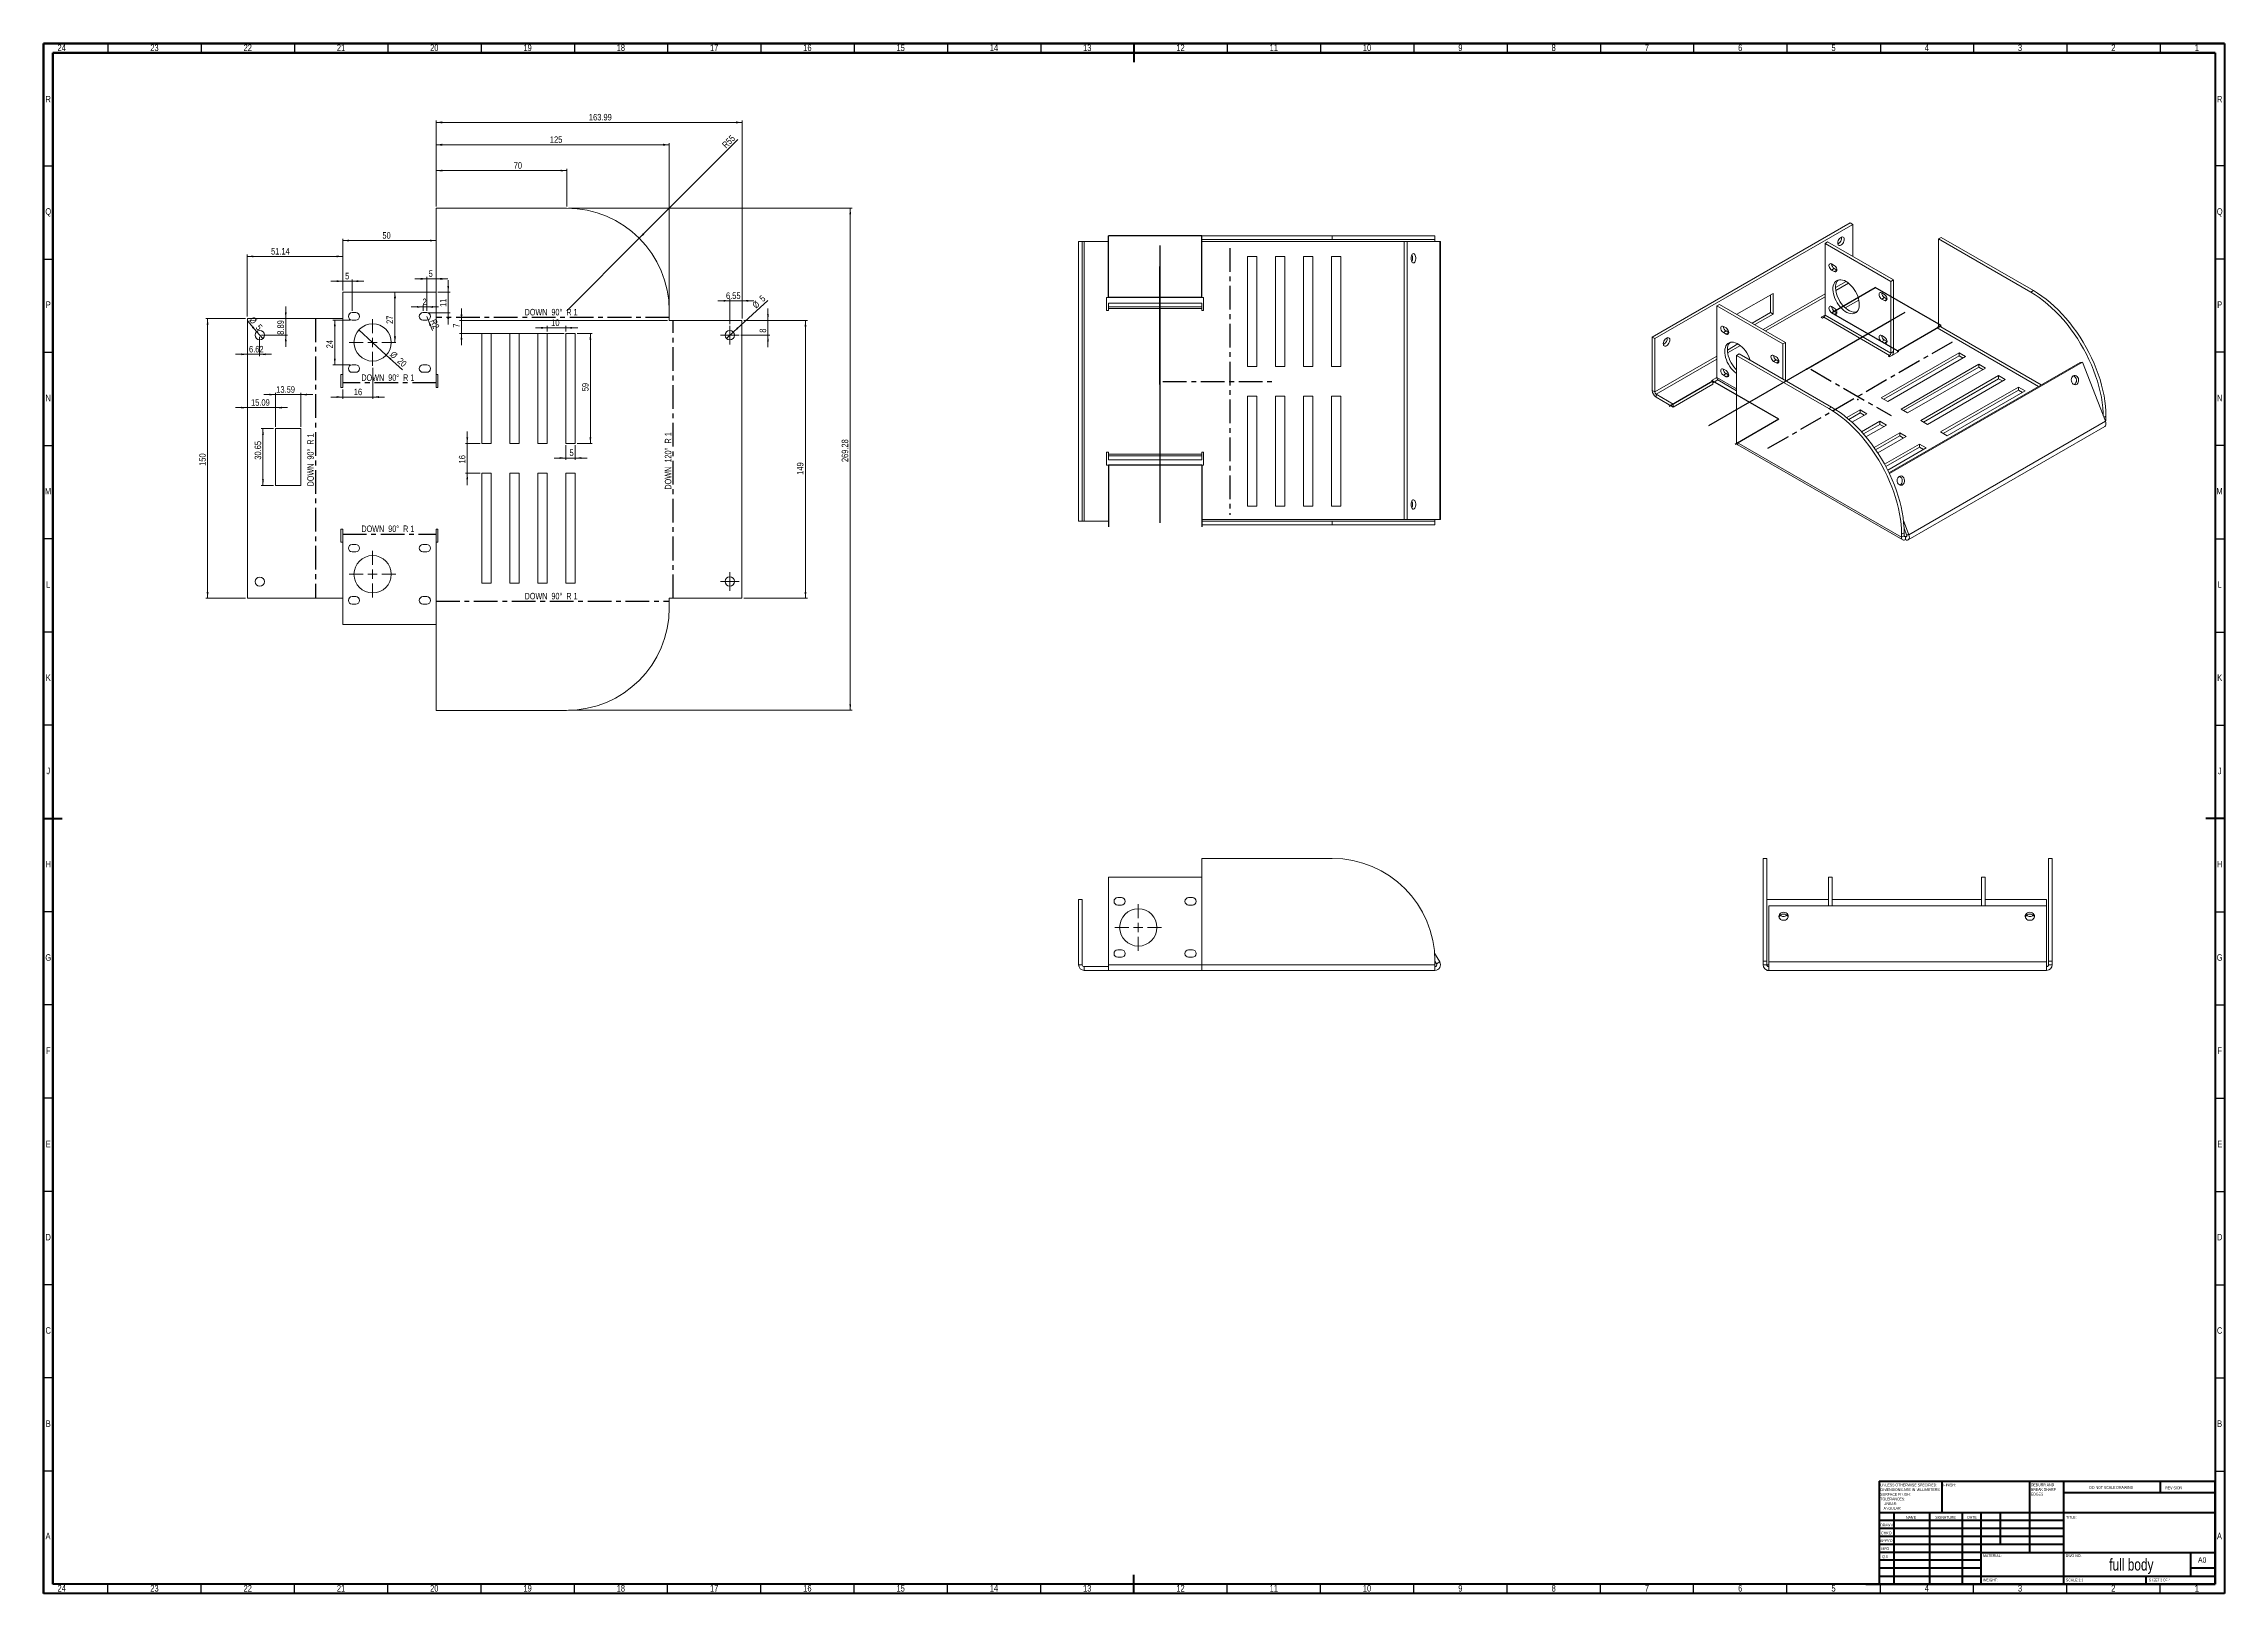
# Paper-space layout 'Sheet2' of a CAD drawing. Header units: millimetres. Extents: x 15 to 1184, y 5 to 836.
import ezdxf

# ---------------------------------------------------------------- set-up
doc = ezdxf.new("R2010")
doc.units = ezdxf.units.MM
doc.header["$PDSIZE"] = -1
doc.linetypes.add('CENTERX2', pattern=[20.32, 12.7, -2.54, 2.54, -2.54])
doc.styles.add('SLDTEXTSTYLE0', font='TXT', dxfattribs={"width": 0.75})
doc.styles.add('SLDTEXTSTYLE1', font='TXT', dxfattribs={"width": 0.686449})
doc.styles.add('SLDTEXTSTYLE2', font='TXT', dxfattribs={"width": 0.6875})
doc.styles.add('SLDTEXTSTYLE3', font='TXT', dxfattribs={"width": 0.666667})
doc.styles.add('SLDTEXTSTYLE4', font='TXT', dxfattribs={"width": 0.660714})
doc.dimstyles.new('SLDDIMSTYLE0', dxfattribs={"dimtxt": 3.5, "dimasz": 3.302, "dimexe": 0, "dimexo": 0.0625, "dimgap": 0.875, "dimtad": 1, "dimrnd": 1e-09, "dimzin": 12, "dimdsep": 46, "dimtxsty": 'SLDTEXTSTYLE0', "dimsah": 1, "dimcen": 0, "dimadec": 0, "dimazin": 3, "dimtfac": 1, "dimtofl": 0, "dimtmove": 0, "dimatfit": 3, "dimfxl": 1, "dimfrac": 2, "dimtolj": 1, "dimtzin": 12, "dimarcsym": 0})
doc.dimstyles.new('SLDDIMSTYLE1', dxfattribs={"dimtxt": 3.5, "dimasz": 3.302, "dimexe": 0, "dimexo": 0.0625, "dimgap": 0.875, "dimtad": 1, "dimrnd": 1e-09, "dimzin": 12, "dimdsep": 46, "dimtxsty": 'SLDTEXTSTYLE0', "dimsah": 1, "dimcen": 0.09, "dimadec": 0, "dimazin": 3, "dimtfac": 1, "dimtofl": 0, "dimtmove": 0, "dimatfit": 3, "dimfxl": 1, "dimfrac": 2, "dimtolj": 1, "dimtzin": 12, "dimarcsym": 0})
doc.dimstyles.new('SLDDIMSTYLE2', dxfattribs={"dimtxt": 3.5, "dimasz": 3.302, "dimexe": 0, "dimexo": 0.0625, "dimgap": 0.875, "dimtad": 1, "dimrnd": 1e-09, "dimzin": 12, "dimdsep": 46, "dimtxsty": 'SLDTEXTSTYLE0', "dimsah": 1, "dimcen": 0.09, "dimadec": 0, "dimazin": 3, "dimtfac": 1, "dimtmove": 0, "dimatfit": 0, "dimfxl": 1, "dimfrac": 2, "dimtolj": 1, "dimtzin": 12, "dimarcsym": 0})
doc.dimstyles.new('SLDDIMSTYLE3', dxfattribs={"dimtxt": 3.5, "dimasz": 3.302, "dimexe": 0, "dimexo": 0.0625, "dimgap": 0.875, "dimtad": 1, "dimrnd": 1e-09, "dimzin": 12, "dimdsep": 46, "dimtxsty": 'SLDTEXTSTYLE0', "dimblk1": 'NONE', "dimsah": 1, "dimcen": 0, "dimadec": 0, "dimazin": 3, "dimtfac": 1, "dimtmove": 0, "dimatfit": 3, "dimldrblk": 'NONE', "dimfxl": 1, "dimfrac": 2, "dimtolj": 1, "dimtzin": 12, "dimarcsym": 0})

psp = doc.layouts.new('Sheet2')

# ---------------------------------------------------------------- texts
at = {"color": 7, "linetype": 'Continuous', "lineweight": 0}
for s, insert, char_height, attachment_point, style in [('24', (24.68, 835.532), 3.5, 2, 'SLDTEXTSTYLE0'), ('23', (74.43, 835.532), 3.5, 2, 'SLDTEXTSTYLE0'), ('22', (124.43, 835.532), 3.5, 2, 'SLDTEXTSTYLE0'), ('21', (174.43, 835.532), 3.5, 2, 'SLDTEXTSTYLE0'), ('20', (224.43, 835.532), 3.5, 2, 'SLDTEXTSTYLE0'), ('19', (274.43, 835.532), 3.5, 2, 'SLDTEXTSTYLE0'), ('18', (324.43, 835.532), 3.5, 2, 'SLDTEXTSTYLE0'), ('17', (374.43, 835.532), 3.5, 2, 'SLDTEXTSTYLE0'), ('16', (424.43, 835.532), 3.5, 2, 'SLDTEXTSTYLE0'), ('15', (474.43, 835.532), 3.5, 2, 'SLDTEXTSTYLE0'), ('14', (524.43, 835.532), 3.5, 2, 'SLDTEXTSTYLE0'), ('13', (574.43, 835.532), 3.5, 2, 'SLDTEXTSTYLE0'), ('12', (624.43, 835.532), 3.5, 2, 'SLDTEXTSTYLE0'), ('11', (674.43, 835.532), 3.5, 2, 'SLDTEXTSTYLE0'), ('10', (724.43, 835.532), 3.5, 2, 'SLDTEXTSTYLE0'), ('9', (774.465, 835.532), 3.5, 2, 'SLDTEXTSTYLE0'), ('8', (824.465, 835.532), 3.5, 2, 'SLDTEXTSTYLE0'), ('7', (874.465, 835.532), 3.5, 2, 'SLDTEXTSTYLE0'), ('6', (924.465, 835.532), 3.5, 2, 'SLDTEXTSTYLE0'), ('5', (974.465, 835.532), 3.5, 2, 'SLDTEXTSTYLE0'), ('4', (1024.465, 835.532), 3.5, 2, 'SLDTEXTSTYLE0'), ('3', (1074.465, 835.532), 3.5, 2, 'SLDTEXTSTYLE0'), ('2', (1124.465, 835.532), 3.5, 2, 'SLDTEXTSTYLE0'), ('1', (1169.215, 835.532), 3.5, 2, 'SLDTEXTSTYLE0'), ('R', (17.45, 807.976), 3.5, 2, 'SLDTEXTSTYLE0'), ('R', (1181.45, 807.976), 3.5, 2, 'SLDTEXTSTYLE0'), ('Q', (17.491, 747.726), 3.5, 2, 'SLDTEXTSTYLE0'), ('Q', (1181.491, 747.726), 3.5, 2, 'SLDTEXTSTYLE0'), ('P', (17.487, 697.782), 3.5, 2, 'SLDTEXTSTYLE0'), ('DOWN  90°  R 1', (287.037, 693.749), 3.5, 2, 'SLDTEXTSTYLE4'), ('P', (1181.487, 697.782), 3.5, 2, 'SLDTEXTSTYLE0'), ('DOWN  90°  R 1', (199.537, 658.637), 3.5, 2, 'SLDTEXTSTYLE4'), ('N', (17.47, 647.726), 3.5, 2, 'SLDTEXTSTYLE0'), ('N', (1181.47, 647.726), 3.5, 2, 'SLDTEXTSTYLE0'), ('M', (17.38, 597.782), 3.5, 2, 'SLDTEXTSTYLE0'), ('M', (1181.38, 597.782), 3.5, 2, 'SLDTEXTSTYLE0'), ('DOWN  90°  R 1', (199.537, 577.608), 3.5, 2, 'SLDTEXTSTYLE4'), ('L', (17.462, 547.726), 3.5, 2, 'SLDTEXTSTYLE0'), ('DOWN  90°  R 1', (287.037, 541.496), 3.5, 2, 'SLDTEXTSTYLE4'), ('L', (1181.462, 547.726), 3.5, 2, 'SLDTEXTSTYLE0'), ('K', (17.489, 497.782), 3.5, 2, 'SLDTEXTSTYLE0'), ('K', (1181.489, 497.782), 3.5, 2, 'SLDTEXTSTYLE0'), ('J', (17.468, 447.726), 3.5, 2, 'SLDTEXTSTYLE0'), ('J', (1181.468, 447.726), 3.5, 2, 'SLDTEXTSTYLE0'), ('H', (17.491, 397.782), 3.5, 2, 'SLDTEXTSTYLE0'), ('H', (1181.491, 397.782), 3.5, 2, 'SLDTEXTSTYLE0'), ('G', (17.489, 347.726), 3.5, 2, 'SLDTEXTSTYLE0'), ('G', (1181.489, 347.726), 3.5, 2, 'SLDTEXTSTYLE0'), ('F', (17.464, 297.782), 3.5, 2, 'SLDTEXTSTYLE0'), ('F', (1181.464, 297.782), 3.5, 2, 'SLDTEXTSTYLE0'), ('E', (17.506, 247.726), 3.5, 2, 'SLDTEXTSTYLE0'), ('E', (1181.506, 247.726), 3.5, 2, 'SLDTEXTSTYLE0'), ('D', (17.46, 197.782), 3.5, 2, 'SLDTEXTSTYLE0'), ('D', (1181.46, 197.782), 3.5, 2, 'SLDTEXTSTYLE0'), ('C', (17.464, 147.726), 3.5, 2, 'SLDTEXTSTYLE0'), ('C', (1181.464, 147.726), 3.5, 2, 'SLDTEXTSTYLE0'), ('B', (17.473, 97.782), 3.5, 2, 'SLDTEXTSTYLE0'), ('B', (1181.473, 97.782), 3.5, 2, 'SLDTEXTSTYLE0'), ('FINISH:', (1033.371, 63.919), 1.5, 1, 'SLDTEXTSTYLE0'), ('DO NOT SCALE DRAWING', (1111.615, 62.533), 1.5, 1, 'SLDTEXTSTYLE0'), ('REVISION', (1152.328, 62.335), 1.5, 1, 'SLDTEXTSTYLE0'), ('A', (17.36, 37.476), 3.5, 2, 'SLDTEXTSTYLE0'), ('DRAWN', (999.643, 42.385), 1.5, 1, 'SLDTEXTSTYLE1'), ("CHK'D", (999.939, 38.162), 1.5, 1, 'SLDTEXTSTYLE0'), ('NAME', (1013.322, 46.501), 1.5, 1, 'SLDTEXTSTYLE0'), ('SIGNATURE', (1029.034, 46.562), 1.5, 1, 'SLDTEXTSTYLE0'), ('DATE', (1046.215, 46.576), 1.5, 1, 'SLDTEXTSTYLE0'), ('TITLE:', (1099.09, 46.576), 1.5, 1, 'SLDTEXTSTYLE0'), ('A', (1181.36, 37.476), 3.5, 2, 'SLDTEXTSTYLE0'), ("APPV'D", (999.402, 34.066), 1.5, 1, 'SLDTEXTSTYLE0'), ('MFG', (1000.124, 29.716), 1.5, 1, 'SLDTEXTSTYLE0'), ('Q.A', (1000.509, 25.505), 1.5, 1, 'SLDTEXTSTYLE0'), ('MATERIAL:', (1054.646, 25.986), 1.5, 1, 'SLDTEXTSTYLE0'), ('DWG NO.', (1098.953, 25.986), 1.5, 1, 'SLDTEXTSTYLE0'), ('full body', (1134.13, 23.607), 6.35, 2, 'SLDTEXTSTYLE0'), ('A0', (1169.871, 24.406), 2.9104, 1, 'SLDTEXTSTYLE0'), ('WEIGHT:', (1054.618, 12.949), 1.4986, 1, 'SLDTEXTSTYLE0'), ('SCALE:1:1', (1099.074, 12.9), 1.5, 1, 'SLDTEXTSTYLE0'), ('SHEET 2 OF 4', (1143.478, 12.9), 1.5, 1, 'SLDTEXTSTYLE2'), ('24', (24.68, 9.476), 3.5, 2, 'SLDTEXTSTYLE0'), ('23', (74.43, 9.476), 3.5, 2, 'SLDTEXTSTYLE0'), ('22', (124.43, 9.476), 3.5, 2, 'SLDTEXTSTYLE0'), ('21', (174.43, 9.476), 3.5, 2, 'SLDTEXTSTYLE0'), ('20', (224.43, 9.476), 3.5, 2, 'SLDTEXTSTYLE0'), ('19', (274.43, 9.476), 3.5, 2, 'SLDTEXTSTYLE0'), ('18', (324.43, 9.476), 3.5, 2, 'SLDTEXTSTYLE0'), ('17', (374.43, 9.476), 3.5, 2, 'SLDTEXTSTYLE0'), ('16', (424.43, 9.476), 3.5, 2, 'SLDTEXTSTYLE0'), ('15', (474.43, 9.476), 3.5, 2, 'SLDTEXTSTYLE0'), ('14', (524.43, 9.476), 3.5, 2, 'SLDTEXTSTYLE0'), ('13', (574.43, 9.476), 3.5, 2, 'SLDTEXTSTYLE0'), ('12', (624.43, 9.476), 3.5, 2, 'SLDTEXTSTYLE0'), ('11', (674.43, 9.476), 3.5, 2, 'SLDTEXTSTYLE0'), ('10', (724.43, 9.476), 3.5, 2, 'SLDTEXTSTYLE0'), ('9', (774.465, 9.476), 3.5, 2, 'SLDTEXTSTYLE0'), ('8', (824.465, 9.476), 3.5, 2, 'SLDTEXTSTYLE0'), ('7', (874.465, 9.476), 3.5, 2, 'SLDTEXTSTYLE0'), ('6', (924.465, 9.476), 3.5, 2, 'SLDTEXTSTYLE0'), ('5', (974.465, 9.476), 3.5, 2, 'SLDTEXTSTYLE0'), ('4', (1024.465, 9.476), 3.5, 2, 'SLDTEXTSTYLE0'), ('3', (1074.465, 9.476), 3.5, 2, 'SLDTEXTSTYLE0'), ('2', (1124.465, 9.476), 3.5, 2, 'SLDTEXTSTYLE0'), ('1', (1169.215, 9.476), 3.5, 2, 'SLDTEXTSTYLE0')]:
    psp.add_mtext(s, dxfattribs=dict(at, insert=insert, char_height=char_height, attachment_point=attachment_point, style=style))
at = {"color": 7, "linetype": 'Continuous', "lineweight": 0, "char_height": 3.5, "attachment_point": 2, "rotation": 90}
for s, insert, style in [('DOWN  90°  R 1', (156.331, 612.771), 'SLDTEXTSTYLE4'), ('DOWN  120°  R 1', (347.996, 612.236), 'SLDTEXTSTYLE3')]:
    psp.add_mtext(s, dxfattribs=dict(at, insert=insert, style=style))

# ---------------------------------------------------------------- blocks, each defined once
blk = doc.blocks.new('SW_NOTE_2')
at = {"color": 0, "linetype": 'Continuous', "lineweight": 0, "char_height": 1.5, "attachment_point": 1, "style": 'SLDTEXTSTYLE0'}
for s, insert in [('UNLESS OTHERWISE SPECIFIED:', (0, 1.9)), ('TOLERANCES:', (0, -5.6)), ('DIMENSIONS ARE IN MILLIMETERS', (0, -0.6)), ('SURFACE FINISH:', (0, -3.1)), ('ANGULAR:', (1.7, -10.6)), ('LINEAR:', (1.7, -8.1))]:
    blk.add_mtext(s, dxfattribs=dict(at, insert=insert))
blk = doc.blocks.new('SW_NOTE_3')
at = {"color": 0, "linetype": 'Continuous', "lineweight": 0, "char_height": 1.5, "attachment_point": 1, "style": 'SLDTEXTSTYLE0'}
for s, insert in [('DEBURR AND', (0, 1.9)), ('BREAK SHARP', (0, -0.6)), ('EDGES', (0, -3.1))]:
    blk.add_mtext(s, dxfattribs=dict(at, insert=insert))
blk = doc.blocks.new('_D')
at = {"color": 7, "linetype": 'Continuous', "lineweight": 0}
for q in [(387.2, 784.6), (295.4, 692.7)]:
    blk.add_line((334.3, 731.6), q, dxfattribs=at)
blk.add_solid([(334.3, 731.6), (337, 733.6), (336.2, 734.3)], dxfattribs=at)
at = {"color": 7, "linetype": 'Continuous', "lineweight": 0, "insert": (378.3, 782.1), "char_height": 3.5, "attachment_point": 1, "rotation": 45, "style": 'SLDTEXTSTYLE0'}
blk.add_mtext('R55', dxfattribs=at)
blk = doc.blocks.new('_D_1')
at = {"color": 7, "linetype": 'Continuous', "lineweight": 0}
for p, q in [((225.4, 748.7), (225.4, 782.7)), ((225.4, 781.7), (350.4, 781.7)), ((350.4, 688.6), (350.4, 782.7))]:
    blk.add_line(p, q, dxfattribs=at)
for points in [[(225.4, 781.7), (228.7, 781.2), (228.7, 782.3)], [(350.4, 781.7), (347.1, 782.3), (347.1, 781.2)]]:
    blk.add_solid(points, dxfattribs=at)
at = {"color": 7, "linetype": 'Continuous', "lineweight": 0, "insert": (286.4, 786.3), "char_height": 3.5, "attachment_point": 1, "style": 'SLDTEXTSTYLE0'}
blk.add_mtext('125', dxfattribs=at)
blk = doc.blocks.new('_D_2')
at = {"color": 7, "linetype": 'Continuous', "lineweight": 0}
for p, q in [((225.4, 748.7), (225.4, 794.7)), ((389.4, 793.7), (225.4, 793.7)), ((389.4, 688.6), (389.4, 794.7))]:
    blk.add_line(p, q, dxfattribs=at)
for points in [[(225.4, 793.7), (228.7, 793.2), (228.7, 794.3)], [(389.4, 793.7), (386.1, 794.3), (386.1, 793.2)]]:
    blk.add_solid(points, dxfattribs=at)
at = {"color": 7, "linetype": 'Continuous', "lineweight": 0, "insert": (307.3, 798.3), "char_height": 3.5, "attachment_point": 1, "style": 'SLDTEXTSTYLE0'}
blk.add_mtext('163.99', dxfattribs=at)
blk = doc.blocks.new('_D_3')
at = {"color": 7, "linetype": 'Continuous', "lineweight": 0}
for p, q in [((225.4, 748.7), (225.4, 768.9)), ((225.4, 767.9), (295.4, 767.9)), ((295.4, 748.7), (295.4, 768.9))]:
    blk.add_line(p, q, dxfattribs=at)
for points in [[(225.4, 767.9), (228.7, 767.4), (228.7, 768.4)], [(295.4, 767.9), (292.1, 768.4), (292.1, 767.4)]]:
    blk.add_solid(points, dxfattribs=at)
at = {"color": 7, "linetype": 'Continuous', "lineweight": 0, "insert": (267, 772.4), "char_height": 3.5, "attachment_point": 1, "style": 'SLDTEXTSTYLE0'}
blk.add_mtext('70', dxfattribs=at)
blk = doc.blocks.new('_D_4')
at = {"color": 7, "linetype": 'Continuous', "lineweight": 0}
for p, q in [((390.4, 687.6), (424.4, 687.6)), ((423.4, 687.6), (423.4, 538.6)), ((390.4, 538.6), (424.4, 538.6))]:
    blk.add_line(p, q, dxfattribs=at)
for points in [[(423.4, 687.6), (422.9, 684.3), (423.9, 684.3)], [(423.4, 538.6), (423.9, 541.9), (422.9, 541.9)]]:
    blk.add_solid(points, dxfattribs=at)
at = {"color": 7, "linetype": 'Continuous', "lineweight": 0, "insert": (418.8, 604.8), "char_height": 3.5, "attachment_point": 1, "rotation": 90, "style": 'SLDTEXTSTYLE0'}
blk.add_mtext('149', dxfattribs=at)
blk = doc.blocks.new('_D_5')
at = {"color": 7, "linetype": 'Continuous', "lineweight": 0}
for p, q in [((296.4, 747.7), (448.4, 747.7)), ((447.4, 747.7), (447.4, 478.5)), ((296.4, 478.5), (448.4, 478.5))]:
    blk.add_line(p, q, dxfattribs=at)
for points in [[(447.4, 747.7), (446.9, 744.4), (447.9, 744.4)], [(447.4, 478.5), (447.9, 481.8), (446.9, 481.8)]]:
    blk.add_solid(points, dxfattribs=at)
at = {"color": 7, "linetype": 'Continuous', "lineweight": 0, "insert": (442.8, 611.6), "char_height": 3.5, "attachment_point": 1, "rotation": 90, "style": 'SLDTEXTSTYLE0'}
blk.add_mtext('269.28', dxfattribs=at)
blk = doc.blocks.new('_D_6')
at = {"color": 7, "linetype": 'Continuous', "lineweight": 0}
for p, q in [((403.3, 687.6), (403.3, 694)), ((388.8, 679.6), (404.3, 679.6)), ((390.4, 687.6), (404.3, 687.6)), ((403.3, 679.6), (403.3, 687.6)), ((403.3, 679.6), (403.3, 673.3))]:
    blk.add_line(p, q, dxfattribs=at)
for points in [[(403.3, 687.6), (403.8, 690.9), (402.8, 690.9)], [(403.3, 679.6), (402.8, 676.3), (403.8, 676.3)]]:
    blk.add_solid(points, dxfattribs=at)
at = {"color": 7, "linetype": 'Continuous', "lineweight": 0, "insert": (398.8, 681), "char_height": 3.5, "attachment_point": 1, "rotation": 90, "style": 'SLDTEXTSTYLE0'}
blk.add_mtext('8', dxfattribs=at)
blk = doc.blocks.new('_D_7')
at = {"color": 7, "linetype": 'Continuous', "lineweight": 0}
for p, q in [((382.8, 698.1), (376.5, 698.1)), ((382.8, 685.6), (382.8, 699.1)), ((382.8, 698.1), (389.4, 698.1)), ((389.4, 688.6), (389.4, 699.1)), ((389.4, 698.1), (395.7, 698.1))]:
    blk.add_line(p, q, dxfattribs=at)
for points in [[(382.8, 698.1), (379.5, 698.6), (379.5, 697.6)], [(389.4, 698.1), (392.7, 697.6), (392.7, 698.6)]]:
    blk.add_solid(points, dxfattribs=at)
at = {"color": 7, "linetype": 'Continuous', "lineweight": 0, "insert": (380.8, 702.6), "char_height": 3.5, "attachment_point": 1, "style": 'SLDTEXTSTYLE0'}
blk.add_mtext('6.55', dxfattribs=at)
blk = doc.blocks.new('_D_8')
at = {"color": 7, "linetype": 'Continuous', "lineweight": 0}
for q in [(403.3, 698.2), (381, 677.9)]:
    blk.add_line((384.7, 681.3), q, dxfattribs=at)
blk.add_solid([(384.7, 681.3), (387.4, 683.1), (386.8, 683.9)], dxfattribs=at)
at = {"color": 7, "linetype": 'Continuous', "lineweight": 0, "char_height": 3.5, "attachment_point": 1, "rotation": 42.2733, "style": 'SLDTEXTSTYLE0'}
for s, insert in [('%%c', (394.5, 696.3)), ('5', (398.3, 699.9))]:
    blk.add_mtext(s, dxfattribs=dict(at, insert=insert))
blk = doc.blocks.new('_NONE')
blk = doc.blocks.new('_D_9')
at = {"color": 7, "linetype": 'Continuous', "lineweight": 0}
for p, q in [((295, 620.6), (295, 612.8)), ((300, 620.6), (300, 612.8)), ((295, 613.8), (288.6, 613.8)), ((300, 613.8), (295, 613.8)), ((300, 613.8), (306.3, 613.8))]:
    blk.add_line(p, q, dxfattribs=at)
for points in [[(295, 613.8), (291.7, 614.3), (291.7, 613.3)], [(300, 613.8), (303.3, 613.3), (303.3, 614.3)]]:
    blk.add_solid(points, dxfattribs=at)
at = {"color": 7, "linetype": 'Continuous', "lineweight": 0, "insert": (296.9, 618.4), "char_height": 3.5, "attachment_point": 1, "style": 'SLDTEXTSTYLE0'}
blk.add_mtext('5', dxfattribs=at)
blk = doc.blocks.new('_D_10')
at = {"color": 7, "linetype": 'Continuous', "lineweight": 0}
for p, q in [((301, 680.6), (309.1, 680.6)), ((308.1, 621.6), (308.1, 680.6)), ((301, 621.6), (309.1, 621.6))]:
    blk.add_line(p, q, dxfattribs=at)
for points in [[(308.1, 680.6), (307.6, 677.3), (308.6, 677.3)], [(308.1, 621.6), (308.6, 624.9), (307.6, 624.9)]]:
    blk.add_solid(points, dxfattribs=at)
at = {"color": 7, "linetype": 'Continuous', "lineweight": 0, "insert": (303.6, 649.6), "char_height": 3.5, "attachment_point": 1, "rotation": 90, "style": 'SLDTEXTSTYLE0'}
blk.add_mtext('59', dxfattribs=at)
blk = doc.blocks.new('_D_11')
at = {"color": 7, "linetype": 'Continuous', "lineweight": 0}
for p, q in [((285, 683.6), (278.6, 683.6)), ((285, 681.6), (285, 684.6)), ((295, 683.6), (285, 683.6)), ((295, 681.6), (295, 684.6)), ((295, 683.6), (301.3, 683.6))]:
    blk.add_line(p, q, dxfattribs=at)
for points in [[(285, 683.6), (281.7, 684.1), (281.7, 683.1)], [(295, 683.6), (298.3, 683.1), (298.3, 684.1)]]:
    blk.add_solid(points, dxfattribs=at)
at = {"color": 7, "linetype": 'Continuous', "lineweight": 0, "insert": (287.1, 688.1), "char_height": 3.5, "attachment_point": 1, "style": 'SLDTEXTSTYLE0'}
blk.add_mtext('10', dxfattribs=at)
blk = doc.blocks.new('_D_12')
at = {"color": 7, "linetype": 'Continuous', "lineweight": 0}
for p, q in [((239, 687.6), (239, 694)), ((349.4, 687.6), (238, 687.6)), ((294, 680.6), (238, 680.6)), ((239, 687.6), (239, 680.6)), ((239, 680.6), (239, 674.3))]:
    blk.add_line(p, q, dxfattribs=at)
for points in [[(239, 687.6), (239.5, 690.9), (238.5, 690.9)], [(239, 680.6), (238.5, 677.3), (239.5, 677.3)]]:
    blk.add_solid(points, dxfattribs=at)
at = {"color": 7, "linetype": 'Continuous', "lineweight": 0, "insert": (234.5, 683.7), "char_height": 3.5, "attachment_point": 1, "rotation": 90, "style": 'SLDTEXTSTYLE0'}
blk.add_mtext('7', dxfattribs=at)
blk = doc.blocks.new('_D_13')
at = {"color": 7, "linetype": 'Continuous', "lineweight": 0}
for p, q in [((249, 621.6), (241.1, 621.6)), ((242.1, 621.6), (242.1, 628)), ((242.1, 621.6), (242.1, 605.6)), ((249, 605.6), (241.1, 605.6)), ((242.1, 605.6), (242.1, 599.3))]:
    blk.add_line(p, q, dxfattribs=at)
for points in [[(242.1, 621.6), (242.6, 624.9), (241.6, 624.9)], [(242.1, 605.6), (241.6, 602.3), (242.6, 602.3)]]:
    blk.add_solid(points, dxfattribs=at)
at = {"color": 7, "linetype": 'Continuous', "lineweight": 0, "insert": (237.6, 610.9), "char_height": 3.5, "attachment_point": 1, "rotation": 90, "style": 'SLDTEXTSTYLE0'}
blk.add_mtext('16', dxfattribs=at)
blk = doc.blocks.new('_D_14')
at = {"color": 7, "linetype": 'Continuous', "lineweight": 0}
for q in [(220.4, 689.7), (223.5, 682.1)]:
    blk.add_line((221.1, 687.9), q, dxfattribs=at)
blk.add_solid([(221.1, 687.9), (221.9, 684.6), (222.8, 685)], dxfattribs=at)
at = {"color": 7, "linetype": 'Continuous', "lineweight": 0, "insert": (225.4, 688.7), "char_height": 3.5, "attachment_point": 1, "rotation": 292.2949, "style": 'SLDTEXTSTYLE0'}
blk.add_mtext('R2', dxfattribs=at)
blk = doc.blocks.new('_D_15')
at = {"color": 7, "linetype": 'Continuous', "lineweight": 0}
for p, q in [((218.4, 694.8), (212, 694.8)), ((218.4, 692.7), (218.4, 695.8)), ((220.4, 694.8), (218.4, 694.8)), ((220.4, 692.7), (220.4, 695.8)), ((220.4, 694.8), (226.7, 694.8))]:
    blk.add_line(p, q, dxfattribs=at)
for points in [[(218.4, 694.8), (215.1, 695.3), (215.1, 694.3)], [(220.4, 694.8), (223.7, 694.3), (223.7, 695.3)]]:
    blk.add_solid(points, dxfattribs=at)
at = {"color": 7, "linetype": 'Continuous', "lineweight": 0, "insert": (218.1, 699.3), "char_height": 3.5, "attachment_point": 1, "style": 'SLDTEXTSTYLE0'}
blk.add_mtext('2', dxfattribs=at)
blk = doc.blocks.new('_D_16')
at = {"color": 7, "linetype": 'Continuous', "lineweight": 0}
for p, q in [((226.4, 702.7), (232.9, 702.7)), ((231.9, 702.7), (231.9, 709.1)), ((231.9, 691.7), (231.9, 702.7)), ((221.4, 691.7), (232.9, 691.7)), ((231.9, 691.7), (231.9, 685.4))]:
    blk.add_line(p, q, dxfattribs=at)
for points in [[(231.9, 702.7), (232.4, 706), (231.4, 706)], [(231.9, 691.7), (231.4, 688.4), (232.4, 688.4)]]:
    blk.add_solid(points, dxfattribs=at)
at = {"color": 7, "linetype": 'Continuous', "lineweight": 0, "insert": (227.4, 694.8), "char_height": 3.5, "attachment_point": 1, "rotation": 90, "style": 'SLDTEXTSTYLE0'}
blk.add_mtext('11', dxfattribs=at)
blk = doc.blocks.new('_D_17')
at = {"color": 7, "linetype": 'Continuous', "lineweight": 0}
for p, q in [((220.4, 709.9), (214, 709.9)), ((220.4, 692.7), (220.4, 710.9)), ((220.4, 709.9), (225.4, 709.9)), ((225.4, 709.9), (231.7, 709.9))]:
    blk.add_line(p, q, dxfattribs=at)
for points in [[(220.4, 709.9), (217.1, 710.4), (217.1, 709.3)], [(225.4, 709.9), (228.7, 709.3), (228.7, 710.4)]]:
    blk.add_solid(points, dxfattribs=at)
at = {"color": 7, "linetype": 'Continuous', "lineweight": 0, "insert": (221.4, 714.4), "char_height": 3.5, "attachment_point": 1, "style": 'SLDTEXTSTYLE0'}
blk.add_mtext('5', dxfattribs=at)
blk = doc.blocks.new('_D_18')
at = {"color": 7, "linetype": 'Continuous', "lineweight": 0}
for p, q in [((175.4, 708.6), (169, 708.6)), ((175.4, 703.7), (175.4, 709.6)), ((180.4, 708.6), (175.4, 708.6)), ((180.4, 692.7), (180.4, 709.6)), ((180.4, 708.6), (186.7, 708.6))]:
    blk.add_line(p, q, dxfattribs=at)
for points in [[(175.4, 708.6), (172.1, 709.1), (172.1, 708.1)], [(180.4, 708.6), (183.7, 708.1), (183.7, 709.1)]]:
    blk.add_solid(points, dxfattribs=at)
at = {"color": 7, "linetype": 'Continuous', "lineweight": 0, "insert": (176.6, 713.1), "char_height": 3.5, "attachment_point": 1, "style": 'SLDTEXTSTYLE0'}
blk.add_mtext('5', dxfattribs=at)
blk = doc.blocks.new('_D_19')
at = {"color": 7, "linetype": 'Continuous', "lineweight": 0}
for p, q in [((179.4, 687.7), (170.1, 687.7)), ((171.1, 687.7), (171.1, 663.7)), ((179.4, 663.7), (170.1, 663.7))]:
    blk.add_line(p, q, dxfattribs=at)
for points in [[(171.1, 687.7), (170.6, 684.4), (171.6, 684.4)], [(171.1, 663.7), (171.6, 667), (170.6, 667)]]:
    blk.add_solid(points, dxfattribs=at)
at = {"color": 7, "linetype": 'Continuous', "lineweight": 0, "insert": (166.6, 672.6), "char_height": 3.5, "attachment_point": 1, "rotation": 90, "style": 'SLDTEXTSTYLE0'}
blk.add_mtext('24', dxfattribs=at)
blk = doc.blocks.new('_D_20')
at = {"color": 7, "linetype": 'Continuous', "lineweight": 0}
for q in [(184, 682.5), (207.4, 661.1)]:
    blk.add_line((198.7, 669), q, dxfattribs=at)
blk.add_solid([(198.7, 669), (200.8, 666.4), (201.5, 667.1)], dxfattribs=at)
at = {"color": 7, "linetype": 'Continuous', "lineweight": 0, "char_height": 3.5, "attachment_point": 1, "rotation": 317.5663, "style": 'SLDTEXTSTYLE0'}
for s, insert in [('%%c', (202.7, 671.4)), ('20', (206.7, 667.9))]:
    blk.add_mtext(s, dxfattribs=dict(at, insert=insert))
blk = doc.blocks.new('_D_21')
at = {"color": 7, "linetype": 'Continuous', "lineweight": 0}
for p, q in [((191.4, 662.2), (191.4, 645.5)), ((175.4, 646.5), (169, 646.5)), ((175.4, 650.6), (175.4, 645.5)), ((191.4, 646.5), (175.4, 646.5)), ((191.4, 646.5), (197.7, 646.5))]:
    blk.add_line(p, q, dxfattribs=at)
for points in [[(175.4, 646.5), (172.1, 647), (172.1, 646)], [(191.4, 646.5), (194.7, 646), (194.7, 647)]]:
    blk.add_solid(points, dxfattribs=at)
at = {"color": 7, "linetype": 'Continuous', "lineweight": 0, "insert": (181.3, 651), "char_height": 3.5, "attachment_point": 1, "style": 'SLDTEXTSTYLE0'}
blk.add_mtext('16', dxfattribs=at)
blk = doc.blocks.new('_D_22')
at = {"color": 7, "linetype": 'Continuous', "lineweight": 0}
blk.add_line((203.3, 675.7), (203.3, 702.7), dxfattribs=at)
for points in [[(203.3, 702.7), (202.8, 699.4), (203.9, 699.4)], [(203.3, 675.7), (203.9, 679), (202.8, 679)]]:
    blk.add_solid(points, dxfattribs=at)
at = {"color": 7, "linetype": 'Continuous', "lineweight": 0, "insert": (198.8, 685.7), "char_height": 3.5, "attachment_point": 1, "rotation": 90, "style": 'SLDTEXTSTYLE0'}
blk.add_mtext('27', dxfattribs=at)
blk = doc.blocks.new('_D_23')
at = {"color": 7, "linetype": 'Continuous', "lineweight": 0}
for p, q in [((124.2, 689.6), (124.2, 722.9)), ((175.4, 721.9), (124.2, 721.9)), ((175.4, 703.7), (175.4, 722.9))]:
    blk.add_line(p, q, dxfattribs=at)
for points in [[(124.2, 721.9), (127.5, 721.4), (127.5, 722.4)], [(175.4, 721.9), (172.1, 722.4), (172.1, 721.4)]]:
    blk.add_solid(points, dxfattribs=at)
at = {"color": 7, "linetype": 'Continuous', "lineweight": 0, "insert": (136.9, 726.4), "char_height": 3.5, "attachment_point": 1, "style": 'SLDTEXTSTYLE0'}
blk.add_mtext('51.14', dxfattribs=at)
blk = doc.blocks.new('_D_24')
at = {"color": 7, "linetype": 'Continuous', "lineweight": 0}
for p, q in [((175.4, 703.7), (175.4, 731.4)), ((175.4, 730.4), (225.4, 730.4))]:
    blk.add_line(p, q, dxfattribs=at)
for points in [[(175.4, 730.4), (178.7, 729.9), (178.7, 730.9)], [(225.4, 730.4), (222.1, 730.9), (222.1, 729.9)]]:
    blk.add_solid(points, dxfattribs=at)
at = {"color": 7, "linetype": 'Continuous', "lineweight": 0, "insert": (196.6, 734.9), "char_height": 3.5, "attachment_point": 1, "style": 'SLDTEXTSTYLE0'}
blk.add_mtext('50', dxfattribs=at)
blk = doc.blocks.new('_D_25')
at = {"color": 7, "linetype": 'Continuous', "lineweight": 0}
for p, q in [((123.2, 688.6), (101.9, 688.6)), ((102.9, 538.6), (102.9, 688.6)), ((123.2, 538.6), (101.9, 538.6))]:
    blk.add_line(p, q, dxfattribs=at)
for points in [[(102.9, 688.6), (102.4, 685.3), (103.4, 685.3)], [(102.9, 538.6), (103.4, 541.9), (102.4, 541.9)]]:
    blk.add_solid(points, dxfattribs=at)
at = {"color": 7, "linetype": 'Continuous', "lineweight": 0, "insert": (98.4, 609.6), "char_height": 3.5, "attachment_point": 1, "rotation": 90, "style": 'SLDTEXTSTYLE0'}
blk.add_mtext('150', dxfattribs=at)
blk = doc.blocks.new('_D_26')
at = {"color": 7, "linetype": 'Continuous', "lineweight": 0}
for p, q in [((124.2, 640.8), (117.9, 640.8)), ((124.2, 640.8), (139.3, 640.8)), ((139.3, 630.6), (139.3, 641.8)), ((139.3, 640.8), (145.7, 640.8))]:
    blk.add_line(p, q, dxfattribs=at)
for points in [[(124.2, 640.8), (120.9, 641.3), (120.9, 640.3)], [(139.3, 640.8), (142.6, 640.3), (142.6, 641.3)]]:
    blk.add_solid(points, dxfattribs=at)
at = {"color": 7, "linetype": 'Continuous', "lineweight": 0, "insert": (126.2, 645.3), "char_height": 3.5, "attachment_point": 1, "style": 'SLDTEXTSTYLE0'}
blk.add_mtext('15.09', dxfattribs=at)
blk = doc.blocks.new('_D_27')
at = {"color": 7, "linetype": 'Continuous', "lineweight": 0}
for p, q in [((139.3, 647.8), (133, 647.8)), ((139.3, 630.6), (139.3, 648.8)), ((152.9, 647.8), (139.3, 647.8)), ((152.9, 630.6), (152.9, 648.8)), ((152.9, 647.8), (159.3, 647.8))]:
    blk.add_line(p, q, dxfattribs=at)
for points in [[(139.3, 647.8), (136, 648.3), (136, 647.3)], [(152.9, 647.8), (156.2, 647.3), (156.2, 648.3)]]:
    blk.add_solid(points, dxfattribs=at)
at = {"color": 7, "linetype": 'Continuous', "lineweight": 0, "insert": (139.7, 652.3), "char_height": 3.5, "attachment_point": 1, "style": 'SLDTEXTSTYLE0'}
blk.add_mtext('13.59', dxfattribs=at)
blk = doc.blocks.new('_D_28')
at = {"color": 7, "linetype": 'Continuous', "lineweight": 0}
for p, q in [((138.3, 629.6), (131.6, 629.6)), ((132.6, 629.6), (132.6, 599)), ((138.3, 599), (131.6, 599))]:
    blk.add_line(p, q, dxfattribs=at)
for points in [[(132.6, 629.6), (132.1, 626.3), (133.1, 626.3)], [(132.6, 599), (133.1, 602.3), (132.1, 602.3)]]:
    blk.add_solid(points, dxfattribs=at)
at = {"color": 7, "linetype": 'Continuous', "lineweight": 0, "insert": (128.1, 612.9), "char_height": 3.5, "attachment_point": 1, "rotation": 90, "style": 'SLDTEXTSTYLE0'}
blk.add_mtext('30.65', dxfattribs=at)
blk = doc.blocks.new('_D_29')
at = {"color": 7, "linetype": 'Continuous', "lineweight": 0}
for q in [(124.4, 687.1), (132.5, 677.8)]:
    blk.add_line((129.2, 681.6), q, dxfattribs=at)
blk.add_solid([(129.2, 681.6), (127.4, 684.4), (126.6, 683.7)], dxfattribs=at)
at = {"color": 7, "linetype": 'Continuous', "lineweight": 0, "char_height": 3.5, "attachment_point": 1, "rotation": 311.2685, "style": 'SLDTEXTSTYLE0'}
for s, insert in [('%%c', (127.6, 689.9)), ('5', (131.1, 685.9))]:
    blk.add_mtext(s, dxfattribs=dict(at, insert=insert))
blk = doc.blocks.new('_D_30')
at = {"color": 7, "linetype": 'Continuous', "lineweight": 0}
for p, q in [((144.8, 688.6), (144.8, 695)), ((131.8, 679.7), (145.8, 679.7)), ((144.8, 688.6), (144.8, 679.7)), ((144.8, 679.7), (144.8, 673.4))]:
    blk.add_line(p, q, dxfattribs=at)
for points in [[(144.8, 688.6), (145.3, 691.9), (144.3, 691.9)], [(144.8, 679.7), (144.3, 676.4), (145.3, 676.4)]]:
    blk.add_solid(points, dxfattribs=at)
at = {"color": 7, "linetype": 'Continuous', "lineweight": 0, "insert": (140.3, 679.9), "char_height": 3.5, "attachment_point": 1, "rotation": 90, "style": 'SLDTEXTSTYLE0'}
blk.add_mtext('8.89', dxfattribs=at)
blk = doc.blocks.new('_D_31')
at = {"color": 7, "linetype": 'Continuous', "lineweight": 0}
for p, q in [((130.8, 678.7), (130.8, 668.4)), ((124.2, 669.4), (117.9, 669.4)), ((130.8, 669.4), (124.2, 669.4)), ((130.8, 669.4), (137.2, 669.4))]:
    blk.add_line(p, q, dxfattribs=at)
for points in [[(124.2, 669.4), (120.9, 669.9), (120.9, 668.9)], [(130.8, 669.4), (134.1, 668.9), (134.1, 669.9)]]:
    blk.add_solid(points, dxfattribs=at)
at = {"color": 7, "linetype": 'Continuous', "lineweight": 0, "insert": (125.1, 673.9), "char_height": 3.5, "attachment_point": 1, "style": 'SLDTEXTSTYLE0'}
blk.add_mtext('6.62', dxfattribs=at)
blk = doc.blocks.new('SW_CENTERMARKSYMBOL_0')
at = {"color": 0, "linetype": 'Continuous', "lineweight": 0}
for p, q in [((-2.5, 0), (-5, 0)), ((0, 0), (-2.5, 0)), ((0, 2.5), (0, 5)), ((0, 0), (0, 2.5)), ((0, 0), (0, -2.5)), ((0, 0), (2.5, 0)), ((2.5, 0), (5, 0)), ((0, -2.5), (0, -5))]:
    blk.add_line(p, q, dxfattribs=at)
blk = doc.blocks.new('SW_CENTERMARKSYMBOL_1')
at = {"color": 0, "linetype": 'Continuous', "lineweight": 0}
for p, q in [((-2.5, 0), (-5, 0)), ((0, 0), (-2.5, 0)), ((0, 2.5), (0, 5)), ((0, 0), (0, 2.5)), ((0, 0), (0, -2.5)), ((0, 0), (2.5, 0)), ((2.5, 0), (5, 0)), ((0, -2.5), (0, -5))]:
    blk.add_line(p, q, dxfattribs=at)
blk = doc.blocks.new('SW_CENTERMARKSYMBOL_2')
at = {"color": 0, "linetype": 'Continuous', "lineweight": 0}
for p, q in [((0, 5), (0, 12.5)), ((-5, 0), (-12.5, 0)), ((0, 0), (-2.5, 0)), ((0, 0), (0, 2.5)), ((0, 0), (0, -2.5)), ((0, 0), (2.5, 0)), ((5, 0), (12.5, 0)), ((0, -5), (0, -12.5))]:
    blk.add_line(p, q, dxfattribs=at)
blk = doc.blocks.new('SW_CENTERMARKSYMBOL_3')
at = {"color": 0, "linetype": 'Continuous', "lineweight": 0}
for p, q in [((0, 5), (0, 12.5)), ((-5, 0), (-12.5, 0)), ((0, 0), (-2.5, 0)), ((0, 0), (0, 2.5)), ((0, 0), (0, -2.5)), ((0, 0), (2.5, 0)), ((5, 0), (12.5, 0)), ((0, -5), (0, -12.5))]:
    blk.add_line(p, q, dxfattribs=at)
blk = doc.blocks.new('SW_CENTERMARKSYMBOL_4')
at = {"color": 0, "linetype": 'Continuous', "lineweight": 0}
for p, q in [((0, 5), (0, 12.5)), ((-5, 0), (-12.5, 0)), ((0, 0), (-2.5, 0)), ((0, 0), (0, 2.5)), ((0, 0), (0, -2.5)), ((0, 0), (2.5, 0)), ((5, 0), (12.5, 0)), ((0, -5), (0, -12.5))]:
    blk.add_line(p, q, dxfattribs=at)

# ---------------------------------------------------------------- dimensions: what is measured, and where the dimension line sits
at = {"color": 7, "linetype": 'Continuous', "lineweight": 0}
for base, p1, p2, dimstyle, picture, middle in [((225.367, 793.743), (389.36, 687.601), (225.367, 747.743), 'SLDDIMSTYLE1', '_D_2', (314.364, 793.743)), ((350.367, 781.743), (225.367, 747.743), (350.367, 687.601), 'SLDDIMSTYLE1', '_D_1', (290.246, 781.743)), ((295.367, 767.922), (225.367, 747.743), (295.367, 747.743), 'SLDDIMSTYLE1', '_D_3', (269.581, 767.922)), ((225.367, 730.368), (175.367, 702.743), (225.367, 747.743), 'SLDDIMSTYLE1', '_D_24', (199.169, 730.368)), ((225.367, 709.853), (220.367, 691.743), (225.367, 747.743), 'SLDDIMSTYLE2', '_D_17', (222.69, 709.853)), ((124.226, 721.879), (175.367, 702.743), (124.226, 688.601), 'SLDDIMSTYLE1', '_D_23', (142.739, 721.879)), ((175.367, 708.599), (180.367, 691.743), (175.367, 702.743), 'SLDDIMSTYLE2', '_D_18', (177.868, 708.599)), ((389.3598, 698.1248), (382.8054, 684.6012), (389.3598, 687.6012), 'SLDDIMSTYLE2', '_D_7', (385.2841, 698.1248)), ((218.367, 694.798), (220.367, 691.743), (218.367, 691.743), 'SLDDIMSTYLE2', '_D_15', (219.383, 694.798)), ((139.316, 640.764), (124.226, 688.601), (139.316, 629.625), 'SLDDIMSTYLE2', '_D_26', (132.01, 640.764)), ((124.226, 669.427), (130.846, 679.711), (124.226, 688.601), 'SLDDIMSTYLE2', '_D_31', (129.588, 669.427)), ((284.994, 683.622), (294.994, 680.601), (284.994, 680.601), 'SLDDIMSTYLE2', '_D_11', (289.689, 683.622)), ((175.367, 646.468), (191.367, 663.243), (175.367, 651.601), 'SLDDIMSTYLE2', '_D_21', (183.926, 646.468)), ((139.3157, 647.8151), (152.9013, 629.6254), (139.3157, 629.6254), 'SLDDIMSTYLE2', '_D_27', (145.5246, 647.8151)), ((294.994, 613.839), (299.994, 621.601), (294.994, 621.601), 'SLDDIMSTYLE2', '_D_9', (298.147, 613.839))]:
    dim = psp.add_linear_dim(base=base, p1=p1, p2=p2, dimstyle=dimstyle, dxfattribs=at)
    dim.commit()
    dim.dimension.update_dxf_attribs({"geometry": picture, "text_midpoint": middle, "dimtype": 160})
for center, mpoint, picture, middle in [((295.367, 692.743), (334.258, 731.634), '_D', (384.367, 781.743)), ((220.367, 689.743), (221.126, 687.892), '_D_14', (222.69, 684.078))]:
    dim = psp.add_radius_dim(center=center, mpoint=mpoint, dimstyle='SLDDIMSTYLE0', dxfattribs=at)
    dim.commit()
    dim.dimension.update_dxf_attribs({"geometry": picture, "text_midpoint": middle, "dimtype": 164})
for base, p1, p2, dimstyle, picture, middle in [((447.36, 478.46), (295.367, 747.743), (295.367, 478.46), 'SLDDIMSTYLE1', '_D_5', (447.36, 618.73)), ((203.347, 702.743), (203.867, 675.743), (225.367, 702.743), 'SLDDIMSTYLE1', '_D_22', (203.347, 688.31)), ((231.928, 702.743), (220.367, 691.743), (225.367, 702.743), 'SLDDIMSTYLE2', '_D_16', (231.928, 697.422)), ((144.777, 679.711), (124.226, 688.601), (130.846, 679.711), 'SLDDIMSTYLE2', '_D_30', (144.777, 684.39)), ((238.965, 680.601), (350.367, 687.601), (294.994, 680.601), 'SLDDIMSTYLE2', '_D_12', (238.965, 684.961)), ((403.27, 687.601), (387.805, 679.601), (389.36, 687.601), 'SLDDIMSTYLE2', '_D_6', (403.27, 682.313)), ((102.925, 688.601), (124.226, 538.601), (124.226, 688.601), 'SLDDIMSTYLE1', '_D_25', (102.925, 613.442)), ((171.091, 663.743), (180.367, 687.743), (180.367, 663.743), 'SLDDIMSTYLE1', '_D_19', (171.091, 675.177)), ((308.116, 680.601), (299.994, 621.601), (299.994, 680.601), 'SLDDIMSTYLE1', '_D_10', (308.116, 652.205)), ((423.36, 538.601), (389.36, 687.601), (389.36, 538.601), 'SLDDIMSTYLE1', '_D_4', (423.36, 608.655)), ((132.5978, 598.9705), (139.3157, 629.6254), (139.3157, 598.9705), 'SLDDIMSTYLE1', '_D_28', (132.5978, 618.7299)), ((242.101, 605.601), (249.994, 621.601), (249.994, 605.601), 'SLDDIMSTYLE2', '_D_13', (242.101, 613.477))]:
    dim = psp.add_linear_dim(base=base, p1=p1, p2=p2, angle=90, dimstyle=dimstyle, dxfattribs=at)
    dim.commit()
    dim.dimension.update_dxf_attribs({"geometry": picture, "text_midpoint": middle, "dimtype": 160})
for p1, p2, picture, middle in [((380.956, 677.92), (384.655, 681.283), '_D_8', (400.516, 695.702)), ((132.495, 677.832), (129.197, 681.59), '_D_29', (126.64, 684.503)), ((183.987, 682.49), (198.748, 668.995), '_D_20', (203.728, 664.442))]:
    dim = psp.add_diameter_dim_2p(p1=p1, p2=p2, dimstyle='SLDDIMSTYLE3', dxfattribs=at)
    dim.commit()
    dim.dimension.update_dxf_attribs({"geometry": picture, "text_midpoint": middle, "dimtype": 163})

# ---------------------------------------------------------------- linework, layer by layer
at = {"color": 7, "linetype": 'Continuous', "lineweight": 60}
for p, q in [((15, 836), (1184, 836)), ((15, 5), (15, 836)), ((15, 836), (15, 5)), ((1184, 836), (15, 836)), ((20, 831), (1179, 831)), ((20, 10), (20, 831)), ((20, 831), (20, 10)), ((1179, 831), (20, 831)), ((599.5, 836), (599.5, 826)), ((599.5, 836), (599.5, 826)), ((1179, 831), (1179, 10)), ((1184, 836), (1184, 5)), ((15, 420.5), (25, 420.5)), ((15, 420.5), (25, 420.5)), ((1184, 420.5), (1174, 420.5)), ((1179, 10), (1179, 65.25)), ((1179, 65.25), (1179, 10)), ((599.5, 5), (599.5, 15)), ((1184, 5), (15, 5)), ((1179, 10), (20, 10)), ((991.8, 10), (1179, 10))]:
    psp.add_line(p, q, dxfattribs=at)
at = {"color": 7, "linetype": 'Continuous', "lineweight": 30}
for p, q in [((49.5, 836), (49.5, 831)), ((99.5, 836), (99.5, 831)), ((149.5, 836), (149.5, 831)), ((199.5, 836), (199.5, 831)), ((249.5, 836), (249.5, 831)), ((299.5, 836), (299.5, 831)), ((349.5, 836), (349.5, 831)), ((399.5, 836), (399.5, 831)), ((449.5, 836), (449.5, 831)), ((499.5, 836), (499.5, 831)), ((549.5, 836), (549.5, 831)), ((649.5, 836), (649.5, 831)), ((699.5, 836), (699.5, 831)), ((749.5, 836), (749.5, 831)), ((799.5, 836), (799.5, 831)), ((849.5, 836), (849.5, 831)), ((899.5, 836), (899.5, 831)), ((949.5, 836), (949.5, 831)), ((999.6, 836), (999.6, 831)), ((1049.5, 836), (1049.5, 831)), ((1099.5, 836), (1099.5, 831)), ((1149.5, 836), (1149.5, 831)), ((15, 770.5), (20, 770.5)), ((1184, 770.5), (1179, 770.5)), ((15, 720.5), (20, 720.5)), ((1184, 720.5), (1179, 720.5)), ((15, 670.5), (20, 670.5)), ((1184, 670.5), (1179, 670.5)), ((15, 620.5), (20, 620.5)), ((1184, 620.5), (1179, 620.5)), ((20, 570.5), (15, 570.5)), ((1179, 570.5), (1184, 570.5)), ((20, 520.5), (15, 520.5)), ((1179, 520.5), (1184, 520.5)), ((20, 470.5), (15, 470.5)), ((1179, 470.5), (1184, 470.5)), ((20, 370.5), (15, 370.5)), ((1179, 370.5), (1184, 370.5)), ((20, 320.5), (15, 320.5)), ((1179, 320.5), (1184, 320.5)), ((20, 270.5), (15, 270.5)), ((1179, 270.5), (1184, 270.5)), ((20, 220.5), (15, 220.5)), ((1179, 220.5), (1184, 220.5)), ((20, 170.5), (15, 170.5)), ((1179, 170.5), (1184, 170.5)), ((20, 120.5), (15, 120.5)), ((1179, 120.5), (1184, 120.5)), ((20, 70.5), (15, 70.5)), ((1179, 70.5), (1184, 70.5)), ((49.5, 5), (49.5, 10)), ((99.5, 5), (99.5, 10)), ((149.5, 5), (149.5, 10)), ((199.5, 5), (199.5, 10)), ((249.5, 5), (249.5, 10)), ((299.5, 5), (299.5, 10)), ((349.5, 5), (349.5, 10)), ((399.5, 5), (399.5, 10)), ((449.5, 5), (449.5, 10)), ((499.5, 5), (499.5, 10)), ((549.5, 5), (549.5, 10)), ((649.5, 5), (649.5, 10)), ((699.5, 5), (699.5, 10)), ((749.5, 5), (749.5, 10)), ((799.5, 5), (799.5, 10)), ((849.5, 5), (849.5, 10)), ((899.5, 5), (899.5, 10)), ((949.5, 5), (949.5, 10)), ((999.6, 5), (999.6, 10)), ((1049.5, 5), (1049.5, 10)), ((1099.5, 5), (1099.5, 10)), ((1149.5, 5), (1149.5, 10))]:
    psp.add_line(p, q, dxfattribs=at)
at = {"color": 7, "linetype": 'Continuous', "lineweight": 15}
for p, q in [((225.367, 658.601), (225.367, 747.743)), ((225.367, 747.743), (295.367, 747.743)), ((983.347, 739.872), (877.281, 678.642)), ((984.761, 739.056), (878.695, 677.825)), ((983.347, 739.872), (984.761, 739.056)), ((984.761, 721.913), (984.761, 739.056)), ((569.794, 729.886), (569.794, 579.886)), ((569.794, 729.886), (571.794, 729.886)), ((571.794, 729.886), (571.794, 579.886)), ((572.794, 729.886), (571.794, 729.886)), ((572.794, 579.886), (572.794, 729.886)), ((572.794, 729.886), (585.794, 729.886)), ((585.794, 699.886), (585.794, 729.886)), ((705.794, 732.886), (635.794, 732.886)), ((635.794, 732.886), (635.794, 730.886)), ((705.794, 730.886), (635.794, 730.886)), ((635.794, 730.886), (635.794, 729.886)), ((635.794, 729.886), (744.258, 729.886)), ((635.794, 699.886), (635.794, 729.886)), ((705.794, 730.886), (705.794, 732.886)), ((705.794, 732.886), (760.794, 732.886)), ((760.794, 730.886), (705.794, 730.886)), ((744.258, 580.886), (744.258, 729.886)), ((745.99, 729.886), (744.258, 729.886)), ((745.99, 580.886), (745.99, 729.886)), ((745.99, 729.886), (763.392, 729.886)), ((760.794, 732.886), (760.794, 730.886)), ((760.794, 729.886), (760.794, 730.886)), ((763.392, 580.886), (763.392, 729.886)), ((763.392, 729.886), (763.794, 729.886)), ((763.794, 580.886), (763.794, 729.886)), ((971.326, 729.669), (969.912, 728.853)), ((969.912, 728.853), (969.912, 690.475)), ((1005.267, 708.442), (969.912, 728.853)), ((1006.681, 709.259), (971.326, 729.669)), ((1032.137, 732.12), (1030.723, 731.303)), ((1030.723, 731.303), (1030.723, 684.76)), ((1080.221, 702.729), (1030.723, 731.303)), ((1081.635, 703.545), (1032.137, 732.12)), ((660.42, 721.886), (665.42, 721.886)), ((660.42, 662.886), (660.42, 721.886)), ((665.42, 721.886), (665.42, 662.886)), ((675.42, 721.886), (680.42, 721.886)), ((675.42, 662.886), (675.42, 721.886)), ((680.42, 721.886), (680.42, 662.886)), ((690.42, 721.886), (695.42, 721.886)), ((690.42, 662.886), (690.42, 721.886)), ((695.42, 721.886), (695.42, 662.886)), ((705.42, 721.886), (710.42, 721.886)), ((705.42, 662.886), (705.42, 721.886)), ((710.42, 721.886), (710.42, 662.886)), ((973.447, 717.83), (974.862, 717.013)), ((974.862, 715.38), (973.447, 714.563)), ((974.862, 713.747), (973.447, 714.563)), ((976.276, 714.563), (974.862, 715.38)), ((976.276, 714.563), (974.862, 713.747)), ((175.367, 702.743), (175.367, 651.601)), ((175.367, 702.743), (225.367, 702.743)), ((225.367, 651.601), (225.367, 702.743)), ((922.603, 690.851), (942.074, 702.091)), ((969.912, 701.905), (936.683, 682.722)), ((942.074, 702.091), (942.074, 690.998)), ((981.229, 708.438), (975.569, 705.17)), ((975.689, 703.607), (982.523, 707.552)), ((1000.318, 702.318), (1001.732, 701.501)), ((1006.681, 709.259), (1005.267, 708.442)), ((1005.267, 670.065), (1005.267, 708.442)), ((1006.681, 670.881), (1006.681, 709.259)), ((1080.221, 702.729), (1081.635, 703.545)), ((182.367, 691.743), (180.367, 691.743)), ((220.367, 691.743), (218.367, 691.743)), ((350.367, 692.743), (350.367, 687.601)), ((585.794, 699.886), (584.794, 699.886)), ((584.794, 699.886), (584.794, 692.886)), ((584.794, 692.886), (585.794, 692.886)), ((635.794, 696.886), (585.794, 696.886)), ((585.794, 696.886), (585.794, 694.886)), ((635.794, 694.886), (585.794, 694.886)), ((585.794, 694.886), (585.794, 693.886)), ((585.794, 693.886), (635.794, 693.886)), ((585.794, 692.886), (585.794, 693.886)), ((636.794, 699.886), (635.794, 699.886)), ((635.794, 696.886), (635.794, 694.886)), ((635.794, 693.886), (635.794, 694.886)), ((635.794, 693.886), (635.794, 692.886)), ((635.794, 692.886), (636.794, 692.886)), ((636.794, 692.886), (636.794, 699.886)), ((911.929, 695.38), (913.343, 696.196)), ((911.929, 695.38), (947.285, 674.97)), ((911.929, 657.002), (911.929, 695.38)), ((913.343, 696.196), (948.699, 675.786)), ((940.659, 691.815), (930.796, 686.121)), ((942.074, 690.998), (932.211, 685.304)), ((938.098, 681.906), (969.912, 700.272)), ((940.659, 701.275), (940.659, 691.815)), ((942.074, 690.998), (940.659, 691.815)), ((969.912, 690.475), (967.791, 689.25)), ((1005.267, 670.065), (969.912, 690.475)), ((973.447, 694.966), (974.862, 694.15)), ((974.862, 692.517), (973.447, 691.7)), ((974.862, 690.884), (973.447, 691.7)), ((974.862, 692.516), (975.862, 693.094)), ((976.276, 691.7), (974.862, 692.517)), ((976.276, 691.7), (974.862, 690.884)), ((979.731, 695.327), (987.671, 699.911)), ((980.771, 694.295), (988.046, 698.494)), ((1001.732, 699.868), (1000.318, 699.052)), ((1001.732, 698.235), (1000.318, 699.052)), ((1003.146, 699.052), (1001.732, 699.868)), ((1003.146, 699.052), (1001.732, 698.235)), ((124.226, 538.601), (124.226, 688.601)), ((175.367, 688.601), (124.226, 688.601)), ((175.367, 658.601), (175.367, 688.601)), ((180.367, 687.743), (182.367, 687.743)), ((218.367, 687.743), (220.367, 687.743)), ((254.994, 680.601), (249.994, 680.601)), ((249.994, 680.601), (249.994, 621.601)), ((254.994, 621.601), (254.994, 680.601)), ((269.994, 680.601), (264.994, 680.601)), ((264.994, 680.601), (264.994, 621.601)), ((269.994, 621.601), (269.994, 680.601)), ((284.994, 680.601), (279.994, 680.601)), ((279.994, 680.601), (279.994, 621.601)), ((284.994, 621.601), (284.994, 680.601)), ((299.994, 680.601), (294.994, 680.601)), ((294.994, 680.601), (294.994, 621.601)), ((299.994, 621.601), (299.994, 680.601)), ((350.367, 687.601), (389.36, 687.601)), ((389.36, 687.601), (389.36, 538.601)), ((877.281, 678.642), (878.695, 677.825)), ((877.281, 678.642), (877.281, 650.063)), ((916.879, 683.54), (915.465, 684.357)), ((916.879, 681.907), (915.465, 681.091)), ((915.465, 681.091), (916.879, 680.274)), ((916.879, 681.907), (918.293, 681.091)), ((918.293, 681.091), (916.879, 680.274)), ((967.791, 689.25), (968.498, 688.842)), ((968.498, 688.842), (969.205, 689.25)), ((969.205, 689.25), (1004.56, 668.84)), ((1000.318, 679.455), (1001.732, 678.638)), ((1008.803, 671.289), (1030.016, 683.536)), ((1030.016, 683.536), (1084.334, 652.178)), ((1085.749, 652.995), (1030.723, 684.76)), ((878.695, 677.825), (878.695, 649.247)), ((911.929, 668.432), (878.695, 649.247)), ((879.402, 648.022), (911.929, 666.799)), ((883.567, 674.824), (883.243, 674.672)), ((923.246, 674.965), (917.586, 671.698)), ((917.706, 670.134), (924.541, 674.08)), ((922.536, 668.848), (923.95, 669.664)), ((922.536, 622.305), (922.536, 668.848)), ((922.536, 668.848), (972.033, 640.274)), ((923.95, 669.664), (973.447, 641.09)), ((943.749, 668.029), (942.335, 668.845)), ((943.749, 666.395), (942.335, 665.579)), ((943.749, 666.395), (945.163, 665.579)), ((947.285, 674.97), (948.699, 675.786)), ((947.285, 674.97), (947.285, 656.194)), ((948.699, 675.786), (948.699, 655.377)), ((1000.053, 646.133), (1041.773, 670.217)), ((1001.732, 677.005), (1000.318, 676.189)), ((1001.732, 675.372), (1000.318, 676.189)), ((1001.468, 645.317), (1041.773, 668.584)), ((1003.146, 676.189), (1001.732, 677.005)), ((1003.146, 676.189), (1001.732, 675.372)), ((1045.308, 668.176), (1003.589, 644.092)), ((1004.56, 668.84), (1003.853, 668.432)), ((1003.853, 668.432), (1004.56, 668.024)), ((1004.56, 668.024), (1009.51, 670.881)), ((1004.56, 668.84), (1004.56, 668.024)), ((1005.267, 670.065), (1006.681, 670.881)), ((1009.51, 670.881), (1008.803, 671.289)), ((1008.803, 670.473), (1008.803, 671.289)), ((1041.773, 670.217), (1045.308, 668.176)), ((1041.773, 670.217), (1041.773, 668.584)), ((1041.773, 668.584), (1043.894, 667.36)), ((174.367, 658.601), (175.367, 658.601)), ((174.367, 651.601), (174.367, 658.601)), ((182.367, 663.743), (180.367, 663.743)), ((180.367, 659.743), (182.367, 659.743)), ((220.367, 663.743), (218.367, 663.743)), ((218.367, 659.743), (220.367, 659.743)), ((225.367, 658.601), (226.367, 658.601)), ((226.367, 658.601), (226.367, 651.601)), ((665.42, 662.886), (660.42, 662.886)), ((680.42, 662.886), (675.42, 662.886)), ((695.42, 662.886), (690.42, 662.886)), ((710.42, 662.886), (705.42, 662.886)), ((909.808, 654.961), (888.595, 642.715)), ((911.929, 657.002), (909.101, 655.369)), ((909.101, 655.369), (909.808, 654.961)), ((912.469, 655.681), (909.808, 654.145)), ((909.808, 653.328), (909.808, 654.961)), ((911.929, 657.002), (922.536, 650.879)), ((912.551, 655.629), (922.536, 649.865)), ((916.879, 660.677), (915.465, 661.494)), ((916.879, 659.044), (915.465, 658.228)), ((915.465, 658.228), (916.879, 657.411)), ((916.879, 659.044), (918.293, 658.228)), ((918.293, 658.228), (916.879, 657.411)), ((942.335, 665.579), (943.749, 664.763)), ((945.163, 665.579), (943.749, 664.763)), ((1004.201, 605.918), (1106.712, 665.096)), ((1004.425, 605.45), (1107.936, 665.206)), ((1010.66, 640.01), (1052.379, 664.094)), ((1012.074, 639.194), (1052.379, 662.461)), ((1055.915, 662.053), (1014.195, 637.969)), ((1021.267, 633.887), (1062.986, 657.971)), ((1022.681, 633.071), (1062.986, 656.338)), ((1066.521, 655.93), (1024.802, 631.846)), ((1052.379, 664.094), (1055.915, 662.053)), ((1052.379, 664.094), (1052.379, 662.461)), ((1052.379, 662.461), (1054.5, 661.237)), ((1062.986, 657.971), (1066.521, 655.93)), ((1062.986, 657.971), (1062.986, 656.338)), ((1062.986, 656.338), (1065.107, 655.114)), ((1107.936, 665.206), (1106.712, 665.096)), ((1107.936, 665.206), (1120.241, 633.491)), ((175.367, 651.601), (174.367, 651.601)), ((226.367, 651.601), (225.367, 651.601)), ((660.42, 646.886), (665.42, 646.886)), ((660.42, 587.886), (660.42, 646.886)), ((665.42, 646.886), (665.42, 587.886)), ((675.42, 646.886), (680.42, 646.886)), ((675.42, 587.886), (675.42, 646.886)), ((680.42, 646.886), (680.42, 587.886)), ((690.42, 646.886), (695.42, 646.886)), ((690.42, 587.886), (690.42, 646.886)), ((695.42, 646.886), (695.42, 587.886)), ((705.42, 646.886), (710.42, 646.886)), ((705.42, 587.886), (705.42, 646.886)), ((710.42, 646.886), (710.42, 587.886)), ((878.695, 649.247), (877.281, 650.063)), ((888.595, 642.715), (879.402, 648.022)), ((879.402, 648.022), (879.402, 646.389)), ((888.595, 641.082), (879.402, 646.389)), ((909.808, 653.328), (888.595, 641.082)), ((1003.589, 644.092), (1000.053, 646.133)), ((1031.873, 627.764), (1073.592, 651.848)), ((1033.288, 626.948), (1073.592, 650.215)), ((1077.128, 649.807), (1035.409, 625.723)), ((1073.592, 651.848), (1077.128, 649.807)), ((1073.592, 651.848), (1073.592, 650.215)), ((1073.592, 650.215), (1075.714, 648.991)), ((888.595, 641.082), (888.595, 642.715)), ((972.033, 640.274), (973.447, 641.09)), ((981.533, 635.441), (988.74, 639.602)), ((982.684, 634.473), (988.74, 637.969)), ((992.275, 637.561), (984.356, 632.99)), ((988.74, 639.602), (992.275, 637.561)), ((988.74, 639.602), (988.74, 637.969)), ((988.74, 637.969), (990.861, 636.744)), ((989.514, 627.803), (999.346, 633.479)), ((990.476, 626.725), (999.346, 631.846)), ((1002.882, 631.438), (991.879, 625.086)), ((999.346, 633.479), (1002.882, 631.438)), ((999.346, 633.479), (999.346, 631.846)), ((999.346, 631.846), (1001.467, 630.621)), ((1014.195, 637.969), (1010.66, 640.01)), ((1014.883, 572.668), (1120.241, 633.491)), ((1024.802, 631.846), (1021.267, 633.887)), ((1120.526, 636.184), (1119.44, 635.557)), ((1119.957, 634.223), (1120.526, 634.551)), ((1120.526, 634.551), (1120.526, 636.184)), ((152.901, 629.625), (139.316, 629.625)), ((139.316, 629.625), (139.316, 598.97)), ((152.901, 598.97), (152.901, 629.625)), ((249.994, 621.601), (254.994, 621.601)), ((264.994, 621.601), (269.994, 621.601)), ((279.994, 621.601), (284.994, 621.601)), ((294.994, 621.601), (299.994, 621.601)), ((922.536, 622.305), (1010.924, 571.28)), ((923.157, 620.932), (1011.546, 569.906)), ((996.226, 619.431), (1009.953, 627.356)), ((997.037, 618.267), (1009.953, 625.723)), ((1013.488, 625.315), (998.22, 616.5)), ((1001.863, 610.439), (1020.559, 621.233)), ((1002.537, 609.195), (1020.559, 619.6)), ((1009.953, 627.356), (1013.488, 625.315)), ((1009.953, 627.356), (1009.953, 625.723)), ((1009.953, 625.723), (1012.074, 624.498)), ((1014.545, 569.906), (1119.904, 630.728)), ((1020.559, 621.233), (1024.095, 619.192)), ((1020.559, 621.233), (1020.559, 619.6)), ((1020.559, 619.6), (1022.681, 618.375)), ((1035.409, 625.723), (1031.873, 627.764)), ((585.794, 616.886), (584.794, 616.886)), ((584.794, 616.886), (584.794, 609.886)), ((584.794, 609.886), (585.794, 609.886)), ((585.794, 615.886), (585.794, 616.886)), ((635.794, 615.886), (585.794, 615.886)), ((585.794, 615.886), (585.794, 614.886)), ((585.794, 612.886), (585.794, 614.886)), ((585.794, 614.886), (635.794, 614.886)), ((585.794, 612.886), (635.794, 612.886)), ((585.794, 609.886), (585.794, 579.886)), ((636.794, 616.886), (635.794, 616.886)), ((635.794, 616.886), (635.794, 615.886)), ((635.794, 614.886), (635.794, 615.886)), ((635.794, 612.886), (635.794, 614.886)), ((635.794, 609.886), (635.794, 580.886)), ((635.794, 609.886), (636.794, 609.886)), ((636.794, 609.886), (636.794, 616.886)), ((1024.095, 619.192), (1003.513, 607.31)), ((139.316, 598.97), (152.901, 598.97)), ((254.994, 605.601), (249.994, 605.601)), ((249.994, 605.601), (249.994, 546.601)), ((254.994, 546.601), (254.994, 605.601)), ((269.994, 605.601), (264.994, 605.601)), ((264.994, 605.601), (264.994, 546.601)), ((269.994, 546.601), (269.994, 605.601)), ((284.994, 605.601), (279.994, 605.601)), ((279.994, 605.601), (279.994, 546.601)), ((284.994, 546.601), (284.994, 605.601)), ((299.994, 605.601), (294.994, 605.601)), ((294.994, 605.601), (294.994, 546.601)), ((299.994, 546.601), (299.994, 605.601)), ((665.42, 587.886), (660.42, 587.886)), ((680.42, 587.886), (675.42, 587.886)), ((695.42, 587.886), (690.42, 587.886)), ((710.42, 587.886), (705.42, 587.886)), ((174.367, 575.601), (175.367, 575.601)), ((174.367, 568.601), (174.367, 575.601)), ((175.367, 575.601), (175.367, 524.46)), ((225.367, 575.601), (226.367, 575.601)), ((225.367, 524.46), (225.367, 575.601)), ((226.367, 575.601), (226.367, 568.601)), ((569.794, 579.886), (571.794, 579.886)), ((571.794, 579.886), (572.794, 579.886)), ((585.794, 579.886), (572.794, 579.886)), ((744.258, 580.886), (635.794, 580.886)), ((635.794, 580.886), (635.794, 579.886)), ((635.794, 577.886), (635.794, 579.886)), ((635.794, 579.886), (705.794, 579.886)), ((635.794, 577.886), (705.794, 577.886)), ((705.794, 577.886), (705.794, 579.886)), ((705.794, 579.886), (760.794, 579.886)), ((760.794, 577.886), (705.794, 577.886)), ((745.99, 580.886), (744.258, 580.886)), ((763.392, 580.886), (745.99, 580.886)), ((760.794, 579.886), (760.794, 580.886)), ((760.794, 579.886), (760.794, 577.886)), ((763.794, 580.886), (763.392, 580.886)), ((1012.338, 573.729), (1010.924, 572.913)), ((1010.924, 572.913), (1010.924, 571.28)), ((1014.883, 572.668), (1011.959, 580.203)), ((1013.658, 572.559), (1012.286, 576.095)), ((1012.338, 573.729), (1012.338, 572.096)), ((175.367, 568.601), (174.367, 568.601)), ((175.367, 568.601), (175.367, 538.601)), ((182.367, 567.46), (180.367, 567.46)), ((180.367, 563.46), (182.367, 563.46)), ((220.367, 567.46), (218.367, 567.46)), ((218.367, 563.46), (220.367, 563.46)), ((226.367, 568.601), (225.367, 568.601)), ((225.367, 568.601), (225.367, 478.46)), ((1012.338, 572.096), (1010.924, 571.28)), ((1013.045, 571.688), (1012.338, 572.096)), ((1013.753, 572.096), (1013.045, 571.688)), ((1013.045, 571.688), (1013.045, 570.055)), ((1013.658, 572.559), (1014.883, 572.668)), ((124.226, 538.601), (175.367, 538.601)), ((182.367, 539.46), (180.367, 539.46)), ((220.367, 539.46), (218.367, 539.46)), ((249.994, 546.601), (254.994, 546.601)), ((264.994, 546.601), (269.994, 546.601)), ((279.994, 546.601), (284.994, 546.601)), ((294.994, 546.601), (299.994, 546.601)), ((389.36, 538.601), (350.367, 538.601)), ((350.367, 538.601), (350.367, 533.46)), ((180.367, 535.46), (182.367, 535.46)), ((218.367, 535.46), (220.367, 535.46)), ((225.367, 524.46), (175.367, 524.46)), ((295.367, 478.46), (225.367, 478.46)), ((635.794, 342.081), (635.794, 399.081)), ((635.794, 399.081), (705.794, 399.081)), ((936.72, 399.081), (938.72, 399.081)), ((936.72, 344.081), (936.72, 399.081)), ((938.72, 399.081), (938.72, 344.081)), ((1089.72, 344.081), (1089.72, 399.081)), ((1089.72, 399.081), (1091.72, 399.081)), ((1091.72, 399.081), (1091.72, 344.081)), ((585.794, 389.081), (635.794, 389.081)), ((585.794, 342.081), (585.794, 389.081)), ((971.72, 389.081), (973.72, 389.081)), ((971.72, 389.081), (971.72, 373.722)), ((973.72, 389.081), (973.72, 373.722)), ((1055.72, 389.081), (1053.72, 389.081)), ((1053.72, 373.722), (1053.72, 389.081)), ((1055.72, 373.722), (1055.72, 389.081)), ((569.794, 377.081), (571.794, 377.081)), ((569.794, 377.081), (569.794, 342.081)), ((571.794, 377.081), (571.794, 342.081)), ((592.794, 378.081), (590.794, 378.081)), ((590.794, 374.081), (592.794, 374.081)), ((630.794, 378.081), (628.794, 378.081)), ((628.794, 374.081), (630.794, 374.081)), ((971.72, 377.081), (938.72, 377.081)), ((1053.72, 377.081), (973.72, 377.081)), ((1088.72, 377.081), (1055.72, 377.081)), ((1088.72, 373.722), (1088.72, 377.081)), ((939.72, 373.722), (1088.72, 373.722)), ((939.72, 343.581), (939.72, 373.722)), ((1088.72, 373.722), (1088.72, 343.581)), ((571.794, 342.081), (569.794, 342.081)), ((572.794, 341.081), (572.794, 339.081)), ((585.794, 341.081), (572.794, 341.081)), ((585.794, 339.081), (572.794, 339.081)), ((585.794, 342.081), (635.794, 342.081)), ((585.794, 341.081), (585.794, 342.081)), ((585.794, 339.081), (585.794, 341.081)), ((635.794, 339.081), (585.794, 339.081)), ((592.794, 350.081), (590.794, 350.081)), ((590.794, 346.081), (592.794, 346.081)), ((630.794, 350.081), (628.794, 350.081)), ((628.794, 346.081), (630.794, 346.081)), ((635.794, 342.081), (760.794, 342.081)), ((635.794, 339.081), (635.794, 342.081)), ((760.794, 339.081), (635.794, 339.081)), ((763.392, 343.581), (760.626, 348.372)), ((760.794, 344.081), (760.794, 342.081)), ((761.66, 342.581), (760.794, 344.081)), ((760.794, 342.081), (760.794, 339.081)), ((761.66, 342.581), (763.392, 343.581)), ((938.72, 344.081), (936.72, 344.081)), ((936.72, 344.081), (936.72, 342.081)), ((938.72, 342.081), (936.72, 342.081)), ((938.72, 344.081), (938.72, 342.081)), ((939.72, 342.081), (938.72, 342.081)), ((938.72, 339.081), (938.72, 339.253)), ((939.72, 339.081), (938.72, 339.081)), ((939.72, 339.081), (939.72, 343.581)), ((939.72, 343.581), (1088.72, 343.581)), ((1088.72, 339.081), (939.72, 339.081)), ((1088.72, 343.581), (1088.72, 339.081)), ((1089.72, 342.081), (1089.72, 344.081)), ((1091.72, 344.081), (1089.72, 344.081)), ((1089.72, 342.081), (1091.72, 342.081)), ((1091.72, 342.081), (1091.72, 344.081))]:
    psp.add_line(p, q, dxfattribs=at)
at = {"color": 7, "linetype": 'Continuous'}
for p, q in [((635.794, 732.923), (585.794, 732.923)), ((585.794, 699.886), (585.794, 732.923)), ((613.294, 727.779), (613.294, 578.974)), ((635.794, 699.886), (635.794, 732.923)), ((613.294, 653.377), (613.294, 716.404)), ((973.447, 691.7), (996.808, 705.185)), ((1032.163, 684.775), (996.808, 705.185)), ((635.794, 699.886), (585.794, 699.886)), ((1012.616, 691.86), (907.395, 631.117)), ((1008.803, 671.289), (973.447, 691.7)), ((960.006, 661.489), (1004.573, 687.217)), ((1008.803, 671.289), (1032.163, 684.775)), ((909.808, 654.961), (886.447, 641.476)), ((945.163, 634.551), (909.808, 654.961)), ((945.163, 634.551), (921.803, 621.065)), ((585.794, 609.886), (585.794, 576.849)), ((635.794, 609.886), (585.794, 609.886)), ((635.794, 609.886), (635.794, 576.849))]:
    psp.add_line(p, q, dxfattribs=at)
at = {"color": 7, "linetype": 'CENTERX2'}
for p, q in [((650.794, 726.395), (650.794, 583.377)), ((160.796, 688.601), (160.796, 538.601)), ((350.367, 689.172), (225.367, 689.172)), ((352.462, 538.601), (352.462, 687.601)), ((1038.154, 675.988), (937.025, 617.607)), ((615.02, 654.886), (675.979, 654.886)), ((962.294, 661.4), (1005.398, 636.517)), ((225.367, 654.172), (175.367, 654.172)), ((175.367, 573.03), (225.367, 573.03)), ((225.367, 537.03), (350.367, 537.03))]:
    psp.add_line(p, q, dxfattribs=at)
at = {"color": 7, "linetype": 'Continuous', "lineweight": 40}
for p, q in [((999, 65.25), (1179, 65.25)), ((999, 65.25), (999, 10)), ((1032.8, 48.25), (1032.8, 65.25)), ((1079.6, 65.25), (1079.6, 27)), ((1097.8, 65.25), (1097.8, 10)), ((1179, 58.875), (1097.8, 58.875)), ((1149.8, 58.875), (1149.8, 65.25)), ((1179, 48.25), (999, 48.25)), ((1006.8, 48.25), (1006.8, 10)), ((1025.991, 48.25), (1025.991, 10)), ((1043.399, 48.25), (1043.399, 10)), ((1053.6, 10), (1053.6, 48.25)), ((1064, 31.25), (1064, 48.25)), ((1097.8, 44), (999, 44)), ((1097.8, 39.75), (999, 39.75)), ((1097.8, 35.5), (999, 35.5)), ((1097.8, 31.25), (999, 31.25)), ((1053.6, 27), (999, 27)), ((1053.6, 27), (1179, 27)), ((1166, 14.25), (1166, 27)), ((1053.6, 22.75), (999, 22.75)), ((1053.6, 18.5), (999, 18.5)), ((999, 14.25), (1179, 14.25)), ((1142, 10), (1142, 14.25)), ((1179, 18.5), (1166, 18.5))]:
    psp.add_line(p, q, dxfattribs=at)
at = {"color": 7, "linetype": 'Continuous', "lineweight": 15, "flags": 128}
for points in [[(978.475, 727.98), (977.998, 727.781), (977.556, 727.747), (977.183, 727.882), (976.905, 728.176), (976.744, 728.607), (976.711, 729.143), (976.809, 729.744), (977.031, 730.365), (977.359, 730.961), (977.771, 731.487), (978.234, 731.905), (978.716, 732.183), (979.179, 732.301), (979.591, 732.249), (979.919, 732.033), (980.141, 731.667), (980.239, 731.179), (980.206, 730.605), (980.045, 729.989), (979.767, 729.374), (979.393, 728.808), (978.952, 728.331), (978.475, 727.98)], [(748.017, 720.886), (748.064, 720.212), (748.199, 719.587), (748.414, 719.059), (748.692, 718.666), (749.013, 718.438), (749.353, 718.392), (749.686, 718.53), (749.988, 718.844), (750.237, 719.308), (750.414, 719.89), (750.506, 720.546), (750.506, 721.226), (750.414, 721.882), (750.237, 722.464), (749.988, 722.928), (749.686, 723.242), (749.353, 723.38), (749.013, 723.334), (748.692, 723.106), (748.414, 722.713), (748.199, 722.185), (748.064, 721.561), (748.017, 720.886)], [(973.447, 714.563), (973.01, 714.896), (972.616, 715.355), (972.303, 715.897), (972.102, 716.468), (972.033, 717.013), (972.102, 717.478), (972.303, 717.817), (972.616, 717.998), (973.01, 718.002), (973.447, 717.83)], [(974.862, 717.013), (975.299, 716.681), (975.693, 716.221), (976.006, 715.68), (976.207, 715.108), (976.276, 714.564), (976.207, 714.099), (976.006, 713.76), (975.693, 713.579), (975.299, 713.575), (974.862, 713.747)], [(981.226, 708.44), (982.168, 707.823), (983.094, 707.072), (983.986, 706.199), (984.829, 705.22), (985.608, 704.153), (986.308, 703.017), (986.918, 701.832), (987.427, 700.619), (987.824, 699.4), (988.104, 698.197), (988.261, 697.03), (988.293, 695.922), (988.198, 694.891), (987.979, 693.957), (987.64, 693.135), (987.186, 692.44), (986.625, 691.886), (985.969, 691.481), (985.227, 691.233), (984.415, 691.146), (983.545, 691.222), (982.634, 691.46), (981.698, 691.855), (980.753, 692.4), (979.817, 693.086), (978.906, 693.9), (978.037, 694.828), (977.224, 695.853), (976.482, 696.957), (975.826, 698.12), (975.265, 699.322), (974.812, 700.54), (974.472, 701.754), (974.253, 702.942), (974.159, 704.082), (974.19, 705.154), (974.347, 706.138), (974.627, 707.019), (975.025, 707.779), (975.533, 708.405), (976.143, 708.886), (976.843, 709.213), (977.622, 709.381), (978.465, 709.386), (979.357, 709.228), (980.283, 708.911), (981.226, 708.44)], [(986.882, 692.109), (986.642, 692.049), (985.829, 691.962), (984.959, 692.038), (984.048, 692.276), (983.112, 692.671), (982.168, 693.217), (981.231, 693.902), (980.32, 694.717), (979.451, 695.644), (978.638, 696.669), (977.897, 697.773), (977.24, 698.937), (976.68, 700.138), (976.226, 701.357), (975.886, 702.571), (975.667, 703.758), (975.573, 704.898), (975.604, 705.97), (975.761, 706.955), (976.041, 707.835), (976.439, 708.595), (976.947, 709.221), (976.983, 709.256)], [(1000.318, 699.052), (999.881, 699.384), (999.486, 699.843), (999.173, 700.385), (998.973, 700.957), (998.903, 701.501), (998.973, 701.966), (999.173, 702.305), (999.486, 702.486), (999.881, 702.49), (1000.318, 702.318)], [(1001.732, 701.501), (1002.169, 701.169), (1002.563, 700.71), (1002.876, 700.168), (1003.077, 699.597), (1003.146, 699.052), (1003.077, 698.587), (1002.876, 698.248), (1002.563, 698.067), (1002.169, 698.063), (1001.732, 698.235)], [(1119.101, 636.431), (1119.046, 638.017), (1118.848, 640.733), (1118.521, 643.507), (1118.063, 646.33), (1117.478, 649.191), (1116.766, 652.082), (1115.931, 654.992), (1114.975, 657.911), (1113.901, 660.831), (1112.713, 663.74), (1111.416, 666.629), (1110.013, 669.488), (1108.509, 672.308), (1106.909, 675.078), (1105.219, 677.791), (1103.445, 680.435), (1101.591, 683.003), (1099.666, 685.486), (1097.675, 687.876), (1095.624, 690.163), (1093.522, 692.342), (1091.375, 694.403), (1089.189, 696.341), (1086.974, 698.148), (1084.736, 699.819), (1082.482, 701.347), (1080.221, 702.729)], [(1081.635, 703.545), (1083.896, 702.164), (1086.15, 700.635), (1088.388, 698.964), (1090.604, 697.157), (1092.789, 695.219), (1094.936, 693.158), (1097.039, 690.98), (1099.089, 688.692), (1101.08, 686.303), (1103.006, 683.82), (1104.859, 681.252), (1106.633, 678.607), (1108.323, 675.895), (1109.923, 673.124), (1111.427, 670.304), (1112.83, 667.445), (1114.128, 664.556), (1115.315, 661.647), (1116.389, 658.728), (1117.345, 655.808), (1118.18, 652.898), (1118.892, 650.008), (1119.477, 647.146), (1119.935, 644.324), (1120.263, 641.55), (1120.46, 638.834), (1120.526, 636.184)], [(973.447, 691.7), (973.01, 692.033), (972.616, 692.492), (972.303, 693.034), (972.102, 693.605), (972.033, 694.15), (972.102, 694.614), (972.303, 694.954), (972.616, 695.134), (973.01, 695.139), (973.447, 694.966)], [(974.862, 694.15), (975.299, 693.818), (975.693, 693.358), (976.006, 692.816), (976.207, 692.245), (976.276, 691.701), (976.207, 691.236), (976.006, 690.897), (975.693, 690.716), (975.299, 690.712), (974.862, 690.884)], [(884.981, 674.008), (884.504, 673.808), (884.063, 673.774), (883.689, 673.91), (883.412, 674.204), (883.251, 674.634), (883.218, 675.17), (883.316, 675.771), (883.537, 676.392), (883.866, 676.988), (884.277, 677.515), (884.741, 677.932), (885.222, 678.21), (885.686, 678.328), (886.097, 678.276), (886.426, 678.06), (886.647, 677.694), (886.745, 677.206), (886.712, 676.633), (886.551, 676.016), (886.273, 675.401), (885.9, 674.835), (885.458, 674.359), (884.981, 674.008)], [(915.465, 684.357), (915.028, 684.529), (914.633, 684.525), (914.321, 684.344), (914.12, 684.005), (914.05, 683.54), (914.12, 682.996), (914.321, 682.424), (914.633, 681.882), (915.028, 681.423), (915.465, 681.091)], [(916.879, 680.274), (917.316, 680.102), (917.71, 680.106), (918.023, 680.287), (918.224, 680.626), (918.293, 681.091), (918.224, 681.636), (918.023, 682.207), (917.71, 682.749), (917.316, 683.208), (916.879, 683.54)], [(1000.318, 676.189), (999.881, 676.521), (999.486, 676.98), (999.173, 677.522), (998.973, 678.093), (998.903, 678.638), (998.973, 679.103), (999.173, 679.442), (999.486, 679.623), (999.881, 679.627), (1000.318, 679.455)], [(1001.732, 678.638), (1002.169, 678.306), (1002.563, 677.847), (1002.876, 677.305), (1003.077, 676.733), (1003.146, 676.189), (1003.077, 675.724), (1002.876, 675.385), (1002.563, 675.204), (1002.169, 675.2), (1001.732, 675.372)], [(929.722, 666.332), (929.657, 666.536), (929.203, 667.755), (928.643, 668.957), (927.986, 670.12), (927.245, 671.224), (926.432, 672.249), (925.562, 673.177), (924.651, 673.991), (923.715, 674.676), (922.771, 675.222), (921.834, 675.617), (920.923, 675.855), (920.054, 675.931), (919.241, 675.844), (918.5, 675.596), (917.843, 675.191), (917.283, 674.636), (916.829, 673.942), (916.489, 673.12), (916.27, 672.185), (916.176, 671.155), (916.207, 670.046), (916.364, 668.88), (916.644, 667.677), (917.042, 666.458), (917.55, 665.245), (918.16, 664.06), (918.861, 662.924), (919.639, 661.857), (920.482, 660.878), (921.375, 660.005), (922.3, 659.254), (922.536, 659.086)], [(919.001, 675.784), (918.697, 675.453), (918.243, 674.758), (917.903, 673.936), (917.685, 673.002), (917.59, 671.971), (917.622, 670.863), (917.779, 669.696), (918.059, 668.493), (918.456, 667.274), (918.964, 666.061), (919.574, 664.876), (920.275, 663.74), (921.054, 662.673), (921.897, 661.694), (922.536, 661.054)], [(942.335, 668.845), (941.898, 669.017), (941.504, 669.013), (941.191, 668.832), (940.99, 668.493), (940.921, 668.028), (940.99, 667.484), (941.191, 666.913), (941.504, 666.371), (941.898, 665.911), (942.335, 665.579)], [(943.749, 664.763), (944.186, 664.59), (944.58, 664.595), (944.893, 664.775), (945.094, 665.115), (945.163, 665.579), (945.094, 666.124), (944.893, 666.695), (944.58, 667.237), (944.186, 667.696), (943.749, 668.029)], [(915.465, 661.494), (915.028, 661.666), (914.633, 661.662), (914.321, 661.481), (914.12, 661.142), (914.05, 660.677), (914.12, 660.132), (914.321, 659.561), (914.633, 659.019), (915.028, 658.56), (915.465, 658.228)], [(916.879, 657.411), (917.316, 657.239), (917.71, 657.243), (918.023, 657.424), (918.224, 657.763), (918.293, 658.228), (918.224, 658.772), (918.023, 659.344), (917.71, 659.886), (917.316, 660.345), (916.879, 660.677)], [(1103.006, 657.837), (1102.562, 657.478), (1102.216, 656.975), (1101.995, 656.368), (1101.914, 655.701), (1101.979, 655.024), (1102.186, 654.386), (1102.52, 653.835), (1102.955, 653.412), (1103.46, 653.148), (1103.996, 653.063), (1104.525, 653.163), (1105.006, 653.441), (1105.405, 653.876), (1105.691, 654.436), (1105.844, 655.079), (1105.852, 655.758), (1105.714, 656.422), (1105.441, 657.022), (1105.053, 657.513), (1104.578, 657.86), (1104.053, 658.036), (1103.516, 658.028), (1103.006, 657.837)], [(1010.924, 572.913), (1010.858, 575.562), (1010.661, 578.278), (1010.333, 581.052), (1009.876, 583.875), (1009.29, 586.736), (1008.579, 589.627), (1007.743, 592.537), (1006.787, 595.456), (1005.714, 598.375), (1004.526, 601.284), (1003.229, 604.173), (1001.825, 607.033), (1000.321, 609.852), (998.722, 612.623), (997.032, 615.335), (995.257, 617.98), (993.404, 620.548), (991.479, 623.031), (989.487, 625.421), (987.437, 627.708), (985.335, 629.886), (983.187, 631.948), (981.002, 633.885), (978.787, 635.693), (976.548, 637.364), (974.295, 638.892), (972.033, 640.274)], [(973.447, 641.09), (975.709, 639.709), (977.962, 638.18), (980.201, 636.509), (982.416, 634.702), (984.601, 632.764), (986.749, 630.703), (988.851, 628.525), (990.902, 626.237), (992.893, 623.848), (994.818, 621.365), (996.671, 618.796), (998.446, 616.152), (1000.136, 613.439), (1001.736, 610.669), (1003.24, 607.849), (1004.643, 604.99), (1005.94, 602.101), (1007.128, 599.192), (1008.202, 596.273), (1009.158, 593.353), (1009.993, 590.443), (1010.705, 587.553), (1011.29, 584.691), (1011.747, 581.869), (1012.075, 579.095), (1012.273, 576.378), (1012.338, 573.729)], [(1120.241, 633.491), (1120.453, 632.778), (1120.526, 632.102), (1120.453, 631.51), (1120.241, 631.041), (1119.904, 630.729), (1119.904, 630.728)], [(1009.668, 603.954), (1009.224, 603.595), (1008.878, 603.093), (1008.656, 602.485), (1008.576, 601.818), (1008.641, 601.141), (1008.848, 600.503), (1009.182, 599.952), (1009.617, 599.529), (1010.122, 599.265), (1010.658, 599.18), (1011.187, 599.28), (1011.668, 599.558), (1012.067, 599.993), (1012.353, 600.553), (1012.506, 601.196), (1012.513, 601.875), (1012.376, 602.539), (1012.103, 603.139), (1011.715, 603.63), (1011.24, 603.977), (1010.715, 604.153), (1010.178, 604.145), (1009.668, 603.954)], [(748.017, 588.886), (748.064, 588.212), (748.199, 587.587), (748.414, 587.059), (748.692, 586.666), (749.013, 586.438), (749.353, 586.392), (749.686, 586.53), (749.988, 586.844), (750.237, 587.308), (750.414, 587.89), (750.506, 588.546), (750.506, 589.226), (750.414, 589.882), (750.237, 590.464), (749.988, 590.928), (749.686, 591.242), (749.353, 591.38), (749.013, 591.334), (748.692, 591.106), (748.414, 590.713), (748.199, 590.185), (748.064, 589.561), (748.017, 588.886)], [(1013.045, 570.055), (1013.594, 569.821), (1014.106, 569.77), (1014.545, 569.906), (1014.883, 570.219), (1015.094, 570.687), (1015.167, 571.28), (1015.094, 571.955), (1014.883, 572.668)], [(1013.045, 571.688), (1013.228, 571.61), (1013.399, 571.593), (1013.545, 571.638), (1013.658, 571.742), (1013.728, 571.899), (1013.753, 572.096), (1013.728, 572.321), (1013.658, 572.559)], [(947.72, 370.211), (947.046, 370.131), (946.421, 369.896), (945.893, 369.524), (945.5, 369.042), (945.272, 368.486), (945.226, 367.898), (945.364, 367.321), (945.678, 366.797), (946.142, 366.367), (946.724, 366.06), (947.38, 365.901), (948.061, 365.901), (948.716, 366.06), (949.298, 366.367), (949.763, 366.797), (950.076, 367.321), (950.214, 367.898), (950.168, 368.486), (949.94, 369.042), (949.547, 369.524), (949.019, 369.896), (948.395, 370.131), (947.72, 370.211)], [(1079.72, 370.211), (1079.046, 370.131), (1078.421, 369.896), (1077.893, 369.524), (1077.5, 369.042), (1077.272, 368.486), (1077.226, 367.898), (1077.364, 367.321), (1077.678, 366.797), (1078.142, 366.367), (1078.724, 366.06), (1079.38, 365.901), (1080.061, 365.901), (1080.716, 366.06), (1081.298, 366.367), (1081.763, 366.797), (1082.076, 367.321), (1082.214, 367.898), (1082.168, 368.486), (1081.94, 369.042), (1081.547, 369.524), (1081.019, 369.896), (1080.395, 370.131), (1079.72, 370.211)]]:
    psp.add_lwpolyline(points, dxfattribs=at)
at = {"color": 7, "linetype": 'Continuous', "lineweight": 15}
for centre, radius in [((130.846, 679.711), 2.5), ((191.367, 675.743), 10), ((382.805, 679.601), 2.5), ((191.367, 551.46), 10), ((130.846, 547.491), 2.5), ((382.805, 547.601), 2.5), ((601.794, 362.081), 10)]:
    psp.add_circle(centre, radius, dxfattribs=at)
for centre, radius, start, end in [((295.367, 692.743), 55, 0, 90), ((975.231, 731.894), 3.582, 294.863301, 5.142075), ((744.559, 720.886), 4.244, 334.864524, 25.135476), ((976.431, 717.919), 2.984, 181.709178, 238.285446), ((1003.301, 702.407), 2.984, 181.709178, 238.285446), ((180.367, 689.743), 2, 90, 270), ((182.367, 689.743), 2, 270, 90), ((218.367, 689.743), 2, 90, 270), ((220.367, 689.743), 2, 270, 90), ((968.377, 690.545), 1.537, 302.605478, 357.394522), ((976.431, 695.055), 2.984, 181.709178, 238.285446), ((881.647, 677.951), 3.67, 301.55063, 4.556822), ((918.448, 684.446), 2.984, 181.709178, 238.285446), ((1003.301, 679.544), 2.984, 181.709178, 238.285446), ((1029.188, 684.83), 1.537, 302.605478, 357.394522), ((945.318, 668.934), 2.984, 181.709178, 238.285446), ((1003.732, 670.135), 1.537, 302.605478, 357.394522), ((1002.404, 671.022), 4.279, 330.839613, 358.118946), ((180.367, 661.743), 2, 90, 270), ((182.367, 661.743), 2, 270, 90), ((218.367, 661.743), 2, 90, 270), ((220.367, 661.743), 2, 270, 90), ((913.399, 656.84), 1.479, 173.701152, 234.986667), ((918.448, 661.583), 2.984, 181.709178, 238.285446), ((1102.009, 655.391), 2.695, 303.314685, 66.904351), ((881.887, 650.273), 4.61, 182.605478, 237.394522), ((880.23, 649.316), 1.537, 182.605478, 237.394522), ((1116.649, 634.627), 3.878, 340.401657, 358.876775), ((924.006, 622.143), 1.479, 173.701152, 234.986667), ((1008.67, 601.508), 2.695, 303.314685, 66.904351), ((744.559, 588.886), 4.244, 334.864524, 25.135476), ((180.367, 565.46), 2, 90, 270), ((182.367, 565.46), 2, 270, 90), ((218.367, 565.46), 2, 90, 270), ((220.367, 565.46), 2, 270, 90), ((1012.217, 571.07), 1.31, 170.785963, 309.203285), ((1012.769, 572.026), 0.437, 170.785963, 309.203285), ((180.367, 537.46), 2, 90, 270), ((182.367, 537.46), 2, 270, 90), ((218.367, 537.46), 2, 90, 270), ((220.367, 537.46), 2, 270, 90), ((295.367, 533.46), 55, 270, 0), ((705.794, 344.081), 55, 0, 90), ((590.794, 376.081), 2, 90, 270), ((592.794, 376.081), 2, 270, 90), ((628.794, 376.081), 2, 90, 270), ((630.794, 376.081), 2, 270, 90), ((947.599, 366.779), 2.436, 87.15295, 161.632642), ((947.61, 370.461), 2.5, 228.690795, 270), ((947.61, 370.461), 2.5, 270, 314.504765), ((947.824, 366.753), 2.46, 18.795856, 92.418552), ((1079.616, 366.753), 2.46, 87.581448, 161.204144), ((1079.83, 370.461), 2.5, 225.495235, 270), ((1079.841, 366.779), 2.436, 18.367358, 92.84705), ((1079.83, 370.461), 2.5, 270, 311.309205), ((572.794, 342.081), 3, 180, 270), ((572.794, 342.081), 1, 180, 270), ((590.794, 348.081), 2, 90, 270), ((592.794, 348.081), 2, 270, 90), ((628.794, 348.081), 2, 90, 270), ((630.794, 348.081), 2, 270, 90), ((760.794, 342.081), 3, 270, 30), ((760.794, 342.081), 1, 270, 30), ((939.72, 342.081), 3, 180, 270), ((939.72, 342.081), 1, 180, 270), ((1088.72, 342.081), 3, 270, 0), ((1088.72, 342.081), 1, 270, 0)]:
    psp.add_arc(centre, radius, start, end, dxfattribs=at)
at = {"color": 7, "linetype": 'Continuous'}
for p in [(650.794, 654.886), (650.794, 654.886), (960.006, 661.489), (613.294, 653.377), (987.59, 646.797), (987.59, 645.164)]:
    psp.add_point(p, dxfattribs=at)

# ---------------------------------------------------------------- block references
at = {"color": 7, "linetype": 'Continuous', "lineweight": 0}
for name, p in [('SW_CENTERMARKSYMBOL_2', (191.367, 675.743)), ('SW_CENTERMARKSYMBOL_1', (382.805, 679.601)), ('SW_CENTERMARKSYMBOL_3', (191.367, 551.46)), ('SW_CENTERMARKSYMBOL_0', (382.805, 547.601)), ('SW_CENTERMARKSYMBOL_4', (601.794, 362.081)), ('SW_NOTE_2', (999.594, 61.987)), ('SW_NOTE_3', (1080.309, 62.069))]:
    psp.add_blockref(name, p, dxfattribs=at)

psp.set_redraw_order([(e.dxf.handle, doc.entitydb.next_handle()) for e in psp.query("TEXT MTEXT ATTDEF DIMENSION ARC_DIMENSION")])  # texts and dimensions are drawn at this point

doc.saveas('drawing.dxf')
